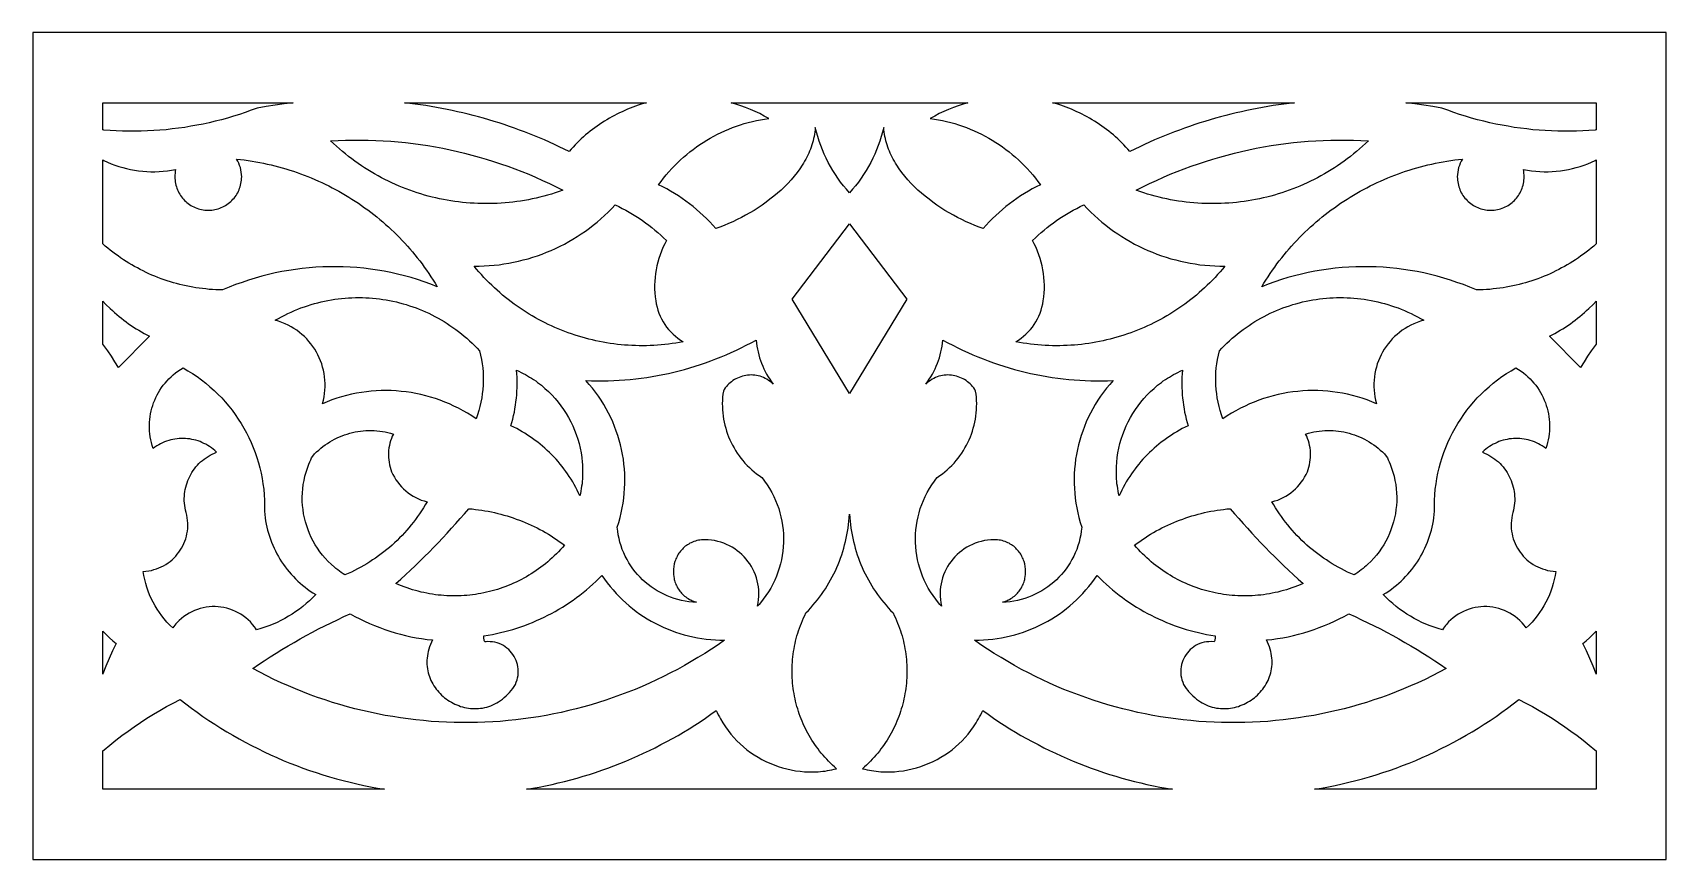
# Model space of a CAD drawing. Extents: x -116 to 116, y -59 to 59.
import ezdxf

# ---------------------------------------------------------------- set-up
doc = ezdxf.new("R2010")
doc.units = 0
doc.header["$MEASUREMENT"] = 0
doc.layers.add('BITMAP_LAYER', color=18, linetype='CONTINUOUS')

msp = doc.modelspace()

# ---------------------------------------------------------------- linework, layer by layer
at = {"layer": 'BITMAP_LAYER'}
for points in [[(116.5, -59), (116.5, 59), (-116.5, 59), (-116.5, -59)], [(-80.65, 48.84), (-81.93, 48.66), (-83.21, 48.46), (-84.48, 48.23), (-85.32, 47.92), (-86.17, 47.62), (-87.02, 47.33), (-87.87, 47.06), (-88.73, 46.81), (-89.59, 46.57), (-90.46, 46.35), (-91.32, 46.15), (-92.19, 45.96), (-93.07, 45.78), (-93.94, 45.63), (-94.82, 45.48), (-95.7, 45.36), (-96.59, 45.25), (-97.47, 45.15), (-98.35, 45.08), (-99.24, 45.01), (-100.13, 44.97), (-101.02, 44.94), (-101.91, 44.92), (-102.8, 44.92), (-103.69, 44.94), (-104.58, 44.98), (-105.47, 45.03), (-106.36, 45.09), (-106.5, 45.11), (-106.5, 49), (-79.37, 49)], [(-29.34, 48.89), (-29.73, 48.77), (-30.13, 48.64), (-30.52, 48.5), (-30.9, 48.36), (-31.29, 48.21), (-31.67, 48.06), (-32.05, 47.89), (-32.42, 47.72), (-32.8, 47.55), (-33.17, 47.37), (-33.53, 47.18), (-33.89, 46.98), (-34.25, 46.78), (-34.61, 46.57), (-34.96, 46.35), (-35.31, 46.13), (-35.65, 45.9), (-35.99, 45.66), (-36.33, 45.42), (-36.66, 45.18), (-36.98, 44.92), (-37.31, 44.66), (-37.63, 44.4), (-37.94, 44.12), (-38.25, 43.84), (-38.55, 43.56), (-38.85, 43.27), (-39.15, 42.97), (-39.43, 42.67), (-39.72, 42.36), (-40, 42.05), (-40.69, 42.39), (-41.39, 42.72), (-42.09, 43.05), (-42.79, 43.37), (-43.49, 43.68), (-44.2, 43.98), (-44.91, 44.27), (-45.63, 44.56), (-46.35, 44.83), (-47.07, 45.1), (-47.79, 45.37), (-48.51, 45.62), (-49.24, 45.87), (-49.97, 46.11), (-50.7, 46.34), (-51.44, 46.56), (-52.18, 46.77), (-52.92, 46.98), (-53.66, 47.17), (-54.4, 47.36), (-55.15, 47.55), (-55.9, 47.72), (-56.65, 47.88), (-57.4, 48.04), (-58.15, 48.19), (-58.91, 48.33), (-59.67, 48.46), (-60.43, 48.59), (-61.19, 48.7), (-61.95, 48.81), (-62.71, 48.91), (-63.47, 49), (-28.94, 49)], [(16.19, 48.8), (15.5, 48.57), (14.81, 48.32), (14.14, 48.05), (13.47, 47.75), (12.81, 47.44), (12.15, 47.1), (11.51, 46.74), (12.1, 46.66), (12.69, 46.56), (13.27, 46.44), (13.85, 46.31), (14.43, 46.17), (15, 46.01), (15.56, 45.83), (16.12, 45.65), (16.67, 45.44), (17.22, 45.23), (17.76, 45), (18.29, 44.76), (18.82, 44.5), (19.34, 44.23), (19.85, 43.95), (20.36, 43.65), (20.85, 43.34), (21.34, 43.02), (21.82, 42.69), (22.3, 42.34), (22.76, 41.98), (23.22, 41.61), (23.66, 41.23), (24.1, 40.84), (24.53, 40.43), (24.94, 40.01), (25.35, 39.59), (25.75, 39.15), (26.13, 38.7), (26.51, 38.24), (26.87, 37.76), (27.22, 37.28), (26.64, 36.99), (26.07, 36.69), (25.51, 36.37), (24.95, 36.04), (24.4, 35.69), (23.87, 35.33), (23.34, 34.96), (22.82, 34.57), (22.32, 34.17), (21.82, 33.76), (21.33, 33.33), (20.86, 32.9), (20.39, 32.45), (19.94, 31.99), (19.5, 31.51), (19.07, 31.03), (18.47, 31.25), (17.86, 31.49), (17.25, 31.74), (16.64, 32.02), (16.03, 32.31), (15.42, 32.61), (14.82, 32.94), (14.22, 33.28), (13.62, 33.63), (13.04, 34.01), (12.46, 34.39), (11.89, 34.79), (11.34, 35.21), (10.79, 35.64), (10.27, 36.08), (9.75, 36.54), (9.26, 37.01), (8.78, 37.49), (8.33, 37.99), (7.89, 38.5), (7.48, 39.02), (7.1, 39.55), (6.74, 40.09), (6.56, 40.37), (6.4, 40.65), (6.25, 40.93), (6.1, 41.21), (5.96, 41.5), (5.82, 41.79), (5.7, 42.08), (5.58, 42.37), (5.47, 42.67), (5.37, 42.97), (5.28, 43.27), (5.19, 43.57), (5.12, 43.88), (5.05, 44.19), (5, 44.5), (4.95, 44.81), (4.91, 45.13), (4.89, 45.44), (4.72, 44.8), (4.54, 44.16), (4.33, 43.53), (4.11, 42.9), (3.86, 42.28), (3.6, 41.67), (3.32, 41.07), (3.02, 40.48), (2.71, 39.9), (2.37, 39.33), (2.02, 38.77), (1.65, 38.22), (1.26, 37.68), (0.86, 37.15), (0.44, 36.64), (0, 36.13), (-0.44, 36.64), (-0.86, 37.15), (-1.26, 37.68), (-1.65, 38.22), (-2.02, 38.77), (-2.37, 39.33), (-2.71, 39.9), (-3.02, 40.48), (-3.32, 41.07), (-3.6, 41.67), (-3.86, 42.28), (-4.11, 42.9), (-4.33, 43.53), (-4.54, 44.16), (-4.72, 44.8), (-4.89, 45.44), (-4.91, 45.13), (-4.95, 44.81), (-5, 44.5), (-5.05, 44.19), (-5.12, 43.88), (-5.19, 43.57), (-5.28, 43.27), (-5.37, 42.97), (-5.47, 42.67), (-5.58, 42.37), (-5.7, 42.08), (-5.82, 41.79), (-5.96, 41.5), (-6.1, 41.21), (-6.25, 40.93), (-6.4, 40.65), (-6.56, 40.37), (-6.74, 40.09), (-7.1, 39.55), (-7.48, 39.02), (-7.89, 38.5), (-8.33, 37.99), (-8.78, 37.49), (-9.26, 37.01), (-9.75, 36.54), (-10.27, 36.08), (-10.79, 35.64), (-11.34, 35.21), (-11.89, 34.79), (-12.46, 34.39), (-13.04, 34.01), (-13.62, 33.63), (-14.22, 33.28), (-14.82, 32.94), (-15.42, 32.61), (-16.03, 32.31), (-16.64, 32.02), (-17.25, 31.74), (-17.86, 31.49), (-18.47, 31.25), (-19.07, 31.03), (-19.5, 31.51), (-19.94, 31.99), (-20.39, 32.45), (-20.86, 32.9), (-21.33, 33.33), (-21.82, 33.76), (-22.32, 34.17), (-22.82, 34.57), (-23.34, 34.96), (-23.87, 35.33), (-24.4, 35.69), (-24.95, 36.04), (-25.51, 36.37), (-26.07, 36.69), (-26.64, 36.99), (-27.22, 37.28), (-26.87, 37.76), (-26.51, 38.24), (-26.13, 38.7), (-25.75, 39.15), (-25.35, 39.59), (-24.94, 40.01), (-24.53, 40.43), (-24.1, 40.84), (-23.66, 41.23), (-23.22, 41.61), (-22.76, 41.98), (-22.3, 42.34), (-21.82, 42.69), (-21.34, 43.02), (-20.85, 43.34), (-20.36, 43.65), (-19.85, 43.95), (-19.34, 44.23), (-18.82, 44.5), (-18.29, 44.76), (-17.76, 45), (-17.22, 45.23), (-16.67, 45.44), (-16.12, 45.65), (-15.56, 45.83), (-15, 46.01), (-14.43, 46.17), (-13.85, 46.31), (-13.27, 46.44), (-12.69, 46.56), (-12.1, 46.66), (-11.51, 46.74), (-12.15, 47.1), (-12.81, 47.44), (-13.47, 47.75), (-14.14, 48.05), (-14.81, 48.32), (-15.5, 48.57), (-16.19, 48.8), (-16.89, 49), (0, 49), (0, 49), (0, 49), (16.89, 49)], [(62.71, 48.91), (61.95, 48.81), (61.19, 48.7), (60.43, 48.59), (59.67, 48.46), (58.91, 48.33), (58.15, 48.19), (57.4, 48.04), (56.65, 47.88), (55.9, 47.72), (55.15, 47.55), (54.4, 47.36), (53.66, 47.17), (52.92, 46.98), (52.18, 46.77), (51.44, 46.56), (50.7, 46.34), (49.97, 46.11), (49.24, 45.87), (48.51, 45.62), (47.79, 45.37), (47.07, 45.1), (46.35, 44.83), (45.63, 44.56), (44.91, 44.27), (44.2, 43.98), (43.49, 43.68), (42.79, 43.37), (42.09, 43.05), (41.39, 42.72), (40.69, 42.39), (40, 42.05), (39.72, 42.36), (39.43, 42.67), (39.15, 42.97), (38.85, 43.27), (38.55, 43.56), (38.25, 43.84), (37.94, 44.12), (37.63, 44.4), (37.31, 44.66), (36.98, 44.92), (36.66, 45.18), (36.33, 45.42), (35.99, 45.66), (35.65, 45.9), (35.31, 46.13), (34.96, 46.35), (34.61, 46.57), (34.25, 46.78), (33.89, 46.98), (33.53, 47.18), (33.17, 47.37), (32.8, 47.55), (32.42, 47.72), (32.05, 47.89), (31.67, 48.06), (31.29, 48.21), (30.9, 48.36), (30.52, 48.5), (30.13, 48.64), (29.73, 48.77), (29.34, 48.89), (28.94, 49), (63.47, 49)], [(106.5, 45.11), (106.36, 45.09), (105.47, 45.03), (104.58, 44.98), (103.69, 44.94), (102.8, 44.92), (101.91, 44.92), (101.02, 44.94), (100.13, 44.97), (99.24, 45.01), (98.35, 45.08), (97.47, 45.15), (96.59, 45.25), (95.7, 45.36), (94.82, 45.48), (93.94, 45.63), (93.07, 45.78), (92.19, 45.96), (91.32, 46.15), (90.46, 46.35), (89.59, 46.57), (88.73, 46.81), (87.87, 47.06), (87.02, 47.33), (86.17, 47.62), (85.32, 47.92), (84.48, 48.23), (83.21, 48.46), (81.93, 48.66), (80.65, 48.84), (79.37, 49), (106.5, 49)], [(-68.65, 43.66), (-67.58, 43.62), (-66.51, 43.57), (-65.44, 43.5), (-64.37, 43.41), (-63.31, 43.3), (-62.24, 43.17), (-61.18, 43.03), (-60.13, 42.87), (-59.07, 42.69), (-58.02, 42.5), (-56.97, 42.28), (-55.93, 42.05), (-54.89, 41.8), (-53.86, 41.53), (-52.83, 41.25), (-51.8, 40.95), (-50.78, 40.63), (-49.76, 40.29), (-48.75, 39.94), (-47.75, 39.57), (-46.75, 39.18), (-45.75, 38.78), (-44.77, 38.35), (-43.79, 37.92), (-42.81, 37.46), (-41.84, 36.99), (-40.88, 36.5), (-41.42, 36.31), (-41.96, 36.13), (-42.51, 35.96), (-43.05, 35.8), (-43.6, 35.65), (-44.15, 35.51), (-44.7, 35.38), (-45.25, 35.26), (-45.8, 35.15), (-46.35, 35.05), (-46.9, 34.96), (-47.45, 34.88), (-48.01, 34.81), (-48.56, 34.75), (-49.12, 34.7), (-49.67, 34.66), (-50.23, 34.62), (-50.78, 34.6), (-51.34, 34.59), (-51.89, 34.59), (-52.44, 34.59), (-53, 34.61), (-53.55, 34.64), (-54.1, 34.67), (-54.65, 34.72), (-55.2, 34.77), (-55.75, 34.83), (-56.29, 34.91), (-56.84, 34.99), (-57.38, 35.08), (-57.92, 35.18), (-58.46, 35.29), (-59, 35.41), (-59.54, 35.54), (-60.07, 35.68), (-60.6, 35.82), (-61.13, 35.98), (-61.66, 36.15), (-62.18, 36.32), (-62.7, 36.5), (-63.22, 36.7), (-63.73, 36.9), (-64.25, 37.11), (-64.75, 37.33), (-65.26, 37.56), (-65.76, 37.79), (-66.26, 38.04), (-66.75, 38.3), (-67.24, 38.56), (-67.73, 38.83), (-68.21, 39.11), (-68.68, 39.4), (-69.16, 39.7), (-69.62, 40.01), (-70.09, 40.33), (-70.55, 40.65), (-71, 40.99), (-71.45, 41.33), (-71.89, 41.68), (-72.33, 42.04), (-72.76, 42.41), (-73.19, 42.78), (-73.61, 43.17), (-74.03, 43.56), (-72.95, 43.62), (-71.87, 43.65), (-70.8, 43.67), (-69.72, 43.67)], [(70.8, 43.67), (71.87, 43.65), (72.95, 43.62), (74.03, 43.56), (73.61, 43.17), (73.19, 42.78), (72.76, 42.41), (72.33, 42.04), (71.89, 41.68), (71.45, 41.33), (71, 40.99), (70.55, 40.65), (70.09, 40.33), (69.62, 40.01), (69.16, 39.7), (68.68, 39.4), (68.21, 39.11), (67.73, 38.83), (67.24, 38.56), (66.75, 38.3), (66.26, 38.04), (65.76, 37.79), (65.26, 37.56), (64.75, 37.33), (64.25, 37.11), (63.73, 36.9), (63.22, 36.7), (62.7, 36.5), (62.18, 36.32), (61.66, 36.15), (61.13, 35.98), (60.6, 35.82), (60.07, 35.68), (59.54, 35.54), (59, 35.41), (58.46, 35.29), (57.92, 35.18), (57.38, 35.08), (56.84, 34.99), (56.29, 34.91), (55.75, 34.83), (55.2, 34.77), (54.65, 34.72), (54.1, 34.67), (53.55, 34.64), (53, 34.61), (52.44, 34.59), (51.89, 34.59), (51.34, 34.59), (50.78, 34.6), (50.23, 34.62), (49.67, 34.66), (49.12, 34.7), (48.56, 34.75), (48.01, 34.81), (47.45, 34.88), (46.9, 34.96), (46.35, 35.05), (45.8, 35.15), (45.25, 35.26), (44.7, 35.38), (44.15, 35.51), (43.6, 35.65), (43.05, 35.8), (42.51, 35.96), (41.96, 36.13), (41.42, 36.31), (40.88, 36.5), (41.84, 36.99), (42.81, 37.46), (43.79, 37.92), (44.77, 38.35), (45.75, 38.78), (46.75, 39.18), (47.75, 39.57), (48.75, 39.94), (49.76, 40.29), (50.78, 40.63), (51.8, 40.95), (52.83, 41.25), (53.86, 41.53), (54.89, 41.8), (55.93, 42.05), (56.97, 42.28), (58.02, 42.5), (59.07, 42.69), (60.13, 42.87), (61.18, 43.03), (62.24, 43.17), (63.31, 43.3), (64.37, 43.41), (65.44, 43.5), (66.51, 43.57), (67.58, 43.62), (68.65, 43.66), (69.72, 43.67)], [(-86.87, 40.9), (-86.32, 40.83), (-85.76, 40.75), (-85.21, 40.67), (-84.67, 40.57), (-84.12, 40.47), (-83.58, 40.36), (-83.04, 40.25), (-82.5, 40.12), (-81.96, 39.99), (-81.43, 39.85), (-80.9, 39.7), (-80.37, 39.55), (-79.84, 39.39), (-79.32, 39.22), (-78.8, 39.04), (-78.29, 38.85), (-77.77, 38.66), (-77.26, 38.46), (-76.76, 38.26), (-76.25, 38.04), (-75.75, 37.82), (-75.26, 37.6), (-74.76, 37.36), (-74.27, 37.12), (-73.79, 36.87), (-73.31, 36.61), (-72.83, 36.35), (-72.35, 36.08), (-71.88, 35.81), (-71.42, 35.52), (-70.96, 35.23), (-70.5, 34.94), (-70.04, 34.64), (-69.6, 34.33), (-69.15, 34.01), (-68.71, 33.69), (-68.27, 33.36), (-67.84, 33.03), (-67.42, 32.69), (-67, 32.34), (-66.58, 31.99), (-66.17, 31.63), (-65.76, 31.26), (-65.36, 30.89), (-64.96, 30.51), (-64.57, 30.13), (-64.19, 29.74), (-63.81, 29.34), (-63.43, 28.94), (-63.06, 28.54), (-62.7, 28.12), (-62.34, 27.7), (-61.99, 27.28), (-61.64, 26.85), (-61.3, 26.42), (-60.97, 25.98), (-60.64, 25.53), (-60.31, 25.08), (-60, 24.62), (-59.69, 24.16), (-59.38, 23.69), (-59.09, 23.22), (-58.8, 22.74), (-59.72, 23.1), (-60.66, 23.44), (-61.6, 23.75), (-62.54, 24.03), (-63.49, 24.3), (-64.45, 24.53), (-65.4, 24.75), (-66.37, 24.94), (-67.33, 25.1), (-68.3, 25.25), (-69.27, 25.36), (-70.25, 25.46), (-71.22, 25.53), (-72.2, 25.57), (-73.17, 25.59), (-74.15, 25.59), (-75.12, 25.56), (-76.1, 25.51), (-77.07, 25.44), (-78.04, 25.34), (-79.01, 25.21), (-79.98, 25.07), (-80.94, 24.9), (-81.91, 24.7), (-82.86, 24.48), (-83.81, 24.24), (-84.76, 23.97), (-85.7, 23.68), (-86.64, 23.36), (-87.57, 23.03), (-88.49, 22.66), (-89.41, 22.27), (-89.89, 22.28), (-90.37, 22.3), (-90.85, 22.33), (-91.32, 22.36), (-91.8, 22.41), (-92.27, 22.46), (-92.74, 22.52), (-93.21, 22.59), (-93.67, 22.67), (-94.14, 22.75), (-94.6, 22.85), (-95.06, 22.95), (-95.51, 23.06), (-95.97, 23.18), (-96.42, 23.3), (-96.86, 23.44), (-97.31, 23.58), (-97.75, 23.73), (-98.19, 23.88), (-98.63, 24.05), (-99.06, 24.22), (-99.49, 24.4), (-99.91, 24.59), (-100.33, 24.78), (-100.75, 24.98), (-101.16, 25.19), (-101.57, 25.41), (-101.98, 25.63), (-102.38, 25.86), (-102.78, 26.1), (-103.17, 26.34), (-103.56, 26.59), (-103.95, 26.85), (-104.33, 27.12), (-104.7, 27.39), (-105.07, 27.66), (-105.44, 27.95), (-105.8, 28.24), (-106.15, 28.54), (-106.5, 28.84), (-106.5, 40.83), (-106.36, 40.76), (-105.84, 40.52), (-105.31, 40.29), (-104.77, 40.09), (-104.22, 39.9), (-103.66, 39.74), (-103.1, 39.59), (-102.54, 39.47), (-101.97, 39.36), (-101.39, 39.28), (-100.81, 39.21), (-100.23, 39.17), (-99.65, 39.15), (-99.06, 39.14), (-98.47, 39.16), (-97.88, 39.21), (-97.29, 39.27), (-96.7, 39.36), (-96.11, 39.46), (-96.16, 39.21), (-96.19, 38.95), (-96.22, 38.68), (-96.22, 38.42), (-96.22, 38.17), (-96.2, 37.93), (-96.17, 37.69), (-96.13, 37.45), (-96.07, 37.22), (-96.01, 37), (-95.93, 36.78), (-95.85, 36.56), (-95.75, 36.35), (-95.65, 36.14), (-95.53, 35.94), (-95.41, 35.75), (-95.28, 35.56), (-95.14, 35.38), (-94.99, 35.21), (-94.83, 35.04), (-94.66, 34.89), (-94.49, 34.74), (-94.31, 34.59), (-94.12, 34.46), (-93.93, 34.34), (-93.73, 34.22), (-93.52, 34.12), (-93.31, 34.02), (-93.1, 33.94), (-92.87, 33.86), (-92.65, 33.8), (-92.42, 33.74), (-92.18, 33.7), (-91.94, 33.67), (-91.7, 33.65), (-91.46, 33.65), (-91.21, 33.65), (-90.97, 33.67), (-90.73, 33.7), (-90.5, 33.74), (-90.27, 33.8), (-90.04, 33.86), (-89.82, 33.94), (-89.6, 34.02), (-89.39, 34.12), (-89.18, 34.22), (-88.98, 34.34), (-88.79, 34.46), (-88.6, 34.59), (-88.42, 34.74), (-88.25, 34.89), (-88.09, 35.04), (-87.93, 35.21), (-87.78, 35.38), (-87.64, 35.56), (-87.5, 35.75), (-87.38, 35.94), (-87.26, 36.14), (-87.16, 36.35), (-87.06, 36.56), (-86.98, 36.78), (-86.9, 37), (-86.84, 37.22), (-86.79, 37.45), (-86.74, 37.69), (-86.71, 37.93), (-86.7, 38.17), (-86.69, 38.42), (-86.7, 38.75), (-86.74, 39.09), (-86.8, 39.42), (-86.88, 39.75), (-86.98, 40.06), (-87.11, 40.37), (-87.26, 40.67), (-87.43, 40.96)], [(87.26, 40.67), (87.11, 40.37), (86.98, 40.06), (86.88, 39.75), (86.8, 39.42), (86.74, 39.09), (86.7, 38.75), (86.69, 38.42), (86.7, 38.17), (86.71, 37.93), (86.74, 37.69), (86.79, 37.45), (86.84, 37.22), (86.9, 37), (86.98, 36.78), (87.06, 36.56), (87.16, 36.35), (87.26, 36.14), (87.38, 35.94), (87.5, 35.75), (87.64, 35.56), (87.78, 35.38), (87.93, 35.21), (88.09, 35.04), (88.25, 34.89), (88.42, 34.74), (88.6, 34.59), (88.79, 34.46), (88.98, 34.34), (89.18, 34.22), (89.39, 34.12), (89.6, 34.02), (89.82, 33.94), (90.04, 33.86), (90.27, 33.8), (90.5, 33.74), (90.73, 33.7), (90.97, 33.67), (91.21, 33.65), (91.46, 33.65), (91.7, 33.65), (91.94, 33.67), (92.18, 33.7), (92.42, 33.74), (92.65, 33.8), (92.87, 33.86), (93.1, 33.94), (93.31, 34.02), (93.52, 34.12), (93.73, 34.22), (93.93, 34.34), (94.12, 34.46), (94.31, 34.59), (94.49, 34.74), (94.66, 34.89), (94.83, 35.04), (94.99, 35.21), (95.14, 35.38), (95.28, 35.56), (95.41, 35.75), (95.53, 35.94), (95.65, 36.14), (95.75, 36.35), (95.85, 36.56), (95.93, 36.78), (96.01, 37), (96.07, 37.22), (96.13, 37.45), (96.17, 37.69), (96.2, 37.93), (96.22, 38.17), (96.22, 38.42), (96.22, 38.68), (96.19, 38.95), (96.16, 39.21), (96.11, 39.46), (96.7, 39.36), (97.29, 39.27), (97.88, 39.21), (98.47, 39.16), (99.06, 39.14), (99.65, 39.15), (100.23, 39.17), (100.81, 39.21), (101.39, 39.28), (101.97, 39.36), (102.54, 39.47), (103.1, 39.59), (103.66, 39.74), (104.22, 39.9), (104.77, 40.09), (105.31, 40.29), (105.84, 40.52), (106.36, 40.76), (106.5, 40.83), (106.5, 28.84), (106.15, 28.54), (105.8, 28.24), (105.44, 27.95), (105.07, 27.66), (104.7, 27.39), (104.33, 27.12), (103.95, 26.85), (103.56, 26.59), (103.17, 26.34), (102.78, 26.1), (102.38, 25.86), (101.98, 25.63), (101.57, 25.41), (101.16, 25.19), (100.75, 24.98), (100.33, 24.78), (99.91, 24.59), (99.49, 24.4), (99.06, 24.22), (98.63, 24.05), (98.19, 23.88), (97.75, 23.73), (97.31, 23.58), (96.86, 23.44), (96.42, 23.3), (95.97, 23.18), (95.51, 23.06), (95.06, 22.95), (94.6, 22.85), (94.14, 22.75), (93.67, 22.67), (93.21, 22.59), (92.74, 22.52), (92.27, 22.46), (91.8, 22.41), (91.32, 22.36), (90.85, 22.33), (90.37, 22.3), (89.89, 22.28), (89.41, 22.27), (88.49, 22.66), (87.57, 23.03), (86.64, 23.36), (85.7, 23.68), (84.76, 23.97), (83.81, 24.24), (82.86, 24.48), (81.91, 24.7), (80.94, 24.9), (79.98, 25.07), (79.01, 25.21), (78.04, 25.34), (77.07, 25.44), (76.1, 25.51), (75.12, 25.56), (74.15, 25.59), (73.17, 25.59), (72.2, 25.57), (71.22, 25.53), (70.25, 25.46), (69.27, 25.36), (68.3, 25.25), (67.33, 25.1), (66.37, 24.94), (65.4, 24.75), (64.45, 24.53), (63.49, 24.3), (62.54, 24.03), (61.6, 23.75), (60.66, 23.44), (59.72, 23.1), (58.8, 22.74), (59.09, 23.22), (59.38, 23.69), (59.69, 24.16), (60, 24.62), (60.31, 25.08), (60.64, 25.53), (60.97, 25.98), (61.3, 26.42), (61.64, 26.85), (61.99, 27.28), (62.34, 27.7), (62.7, 28.12), (63.06, 28.54), (63.43, 28.94), (63.81, 29.34), (64.19, 29.74), (64.57, 30.13), (64.96, 30.51), (65.36, 30.89), (65.76, 31.26), (66.17, 31.63), (66.58, 31.99), (67, 32.34), (67.42, 32.69), (67.84, 33.03), (68.27, 33.36), (68.71, 33.69), (69.15, 34.01), (69.6, 34.33), (70.04, 34.64), (70.5, 34.94), (70.96, 35.23), (71.42, 35.52), (71.88, 35.81), (72.35, 36.08), (72.83, 36.35), (73.31, 36.61), (73.79, 36.87), (74.27, 37.12), (74.76, 37.36), (75.26, 37.6), (75.75, 37.82), (76.25, 38.04), (76.76, 38.26), (77.26, 38.46), (77.77, 38.66), (78.29, 38.85), (78.8, 39.04), (79.32, 39.22), (79.84, 39.39), (80.37, 39.55), (80.9, 39.7), (81.43, 39.85), (81.96, 39.99), (82.5, 40.12), (83.04, 40.25), (83.58, 40.36), (84.12, 40.47), (84.67, 40.57), (85.21, 40.67), (85.76, 40.75), (86.32, 40.83), (86.87, 40.9), (87.43, 40.96)], [(-32.91, 34.17), (-32.41, 33.92), (-31.92, 33.65), (-31.43, 33.38), (-30.95, 33.09), (-30.48, 32.8), (-30.01, 32.5), (-29.54, 32.18), (-29.09, 31.86), (-28.64, 31.53), (-28.2, 31.18), (-27.77, 30.83), (-27.34, 30.47), (-26.92, 30.1), (-26.51, 29.72), (-26.1, 29.34), (-26.36, 28.84), (-26.6, 28.34), (-26.82, 27.82), (-27.02, 27.3), (-27.19, 26.78), (-27.35, 26.24), (-27.48, 25.71), (-27.58, 25.16), (-27.67, 24.62), (-27.73, 24.07), (-27.77, 23.51), (-27.79, 22.96), (-27.79, 22.4), (-27.76, 21.85), (-27.71, 21.29), (-27.63, 20.73), (-27.56, 20.28), (-27.45, 19.83), (-27.33, 19.39), (-27.18, 18.96), (-27, 18.54), (-26.81, 18.13), (-26.59, 17.74), (-26.34, 17.35), (-26.08, 16.98), (-25.8, 16.63), (-25.5, 16.29), (-25.17, 15.97), (-24.83, 15.67), (-24.48, 15.38), (-24.1, 15.12), (-23.71, 14.88), (-24.23, 14.78), (-24.75, 14.69), (-25.28, 14.61), (-25.8, 14.54), (-26.33, 14.48), (-26.85, 14.43), (-27.38, 14.39), (-27.9, 14.36), (-28.42, 14.33), (-28.95, 14.32), (-29.47, 14.31), (-29.99, 14.31), (-30.51, 14.33), (-31.03, 14.35), (-31.55, 14.37), (-32.07, 14.41), (-32.58, 14.46), (-33.1, 14.51), (-33.61, 14.57), (-34.13, 14.65), (-34.64, 14.73), (-35.14, 14.81), (-35.65, 14.91), (-36.16, 15.02), (-36.66, 15.13), (-37.16, 15.25), (-37.66, 15.38), (-38.15, 15.52), (-38.65, 15.67), (-39.14, 15.82), (-39.63, 15.99), (-40.11, 16.16), (-40.59, 16.34), (-41.07, 16.52), (-41.55, 16.72), (-42.02, 16.92), (-42.49, 17.13), (-42.96, 17.35), (-43.42, 17.58), (-43.88, 17.81), (-44.34, 18.05), (-44.79, 18.3), (-45.24, 18.56), (-45.68, 18.83), (-46.12, 19.1), (-46.55, 19.38), (-46.98, 19.67), (-47.41, 19.96), (-47.83, 20.26), (-48.25, 20.57), (-48.66, 20.89), (-49.07, 21.21), (-49.47, 21.55), (-49.87, 21.89), (-50.26, 22.23), (-50.65, 22.59), (-51.03, 22.95), (-51.41, 23.31), (-51.78, 23.69), (-52.14, 24.07), (-52.5, 24.46), (-52.85, 24.85), (-53.2, 25.26), (-53.54, 25.67), (-52.82, 25.67), (-52.11, 25.7), (-51.4, 25.74), (-50.69, 25.8), (-49.99, 25.88), (-49.29, 25.98), (-48.59, 26.09), (-47.9, 26.23), (-47.21, 26.38), (-46.53, 26.55), (-45.85, 26.73), (-45.18, 26.94), (-44.51, 27.16), (-43.85, 27.39), (-43.2, 27.65), (-42.55, 27.92), (-41.92, 28.21), (-41.28, 28.51), (-40.66, 28.83), (-40.04, 29.17), (-39.44, 29.52), (-38.84, 29.89), (-38.25, 30.27), (-37.67, 30.67), (-37.1, 31.09), (-36.54, 31.52), (-35.99, 31.97), (-35.45, 32.43), (-34.93, 32.9), (-34.41, 33.39), (-33.91, 33.9), (-33.41, 34.42)], [(33.91, 33.9), (34.41, 33.39), (34.93, 32.9), (35.45, 32.43), (35.99, 31.97), (36.54, 31.52), (37.1, 31.09), (37.67, 30.67), (38.25, 30.27), (38.84, 29.89), (39.44, 29.52), (40.04, 29.17), (40.66, 28.83), (41.28, 28.51), (41.92, 28.21), (42.55, 27.92), (43.2, 27.65), (43.85, 27.39), (44.51, 27.16), (45.18, 26.94), (45.85, 26.73), (46.53, 26.55), (47.21, 26.38), (47.9, 26.23), (48.59, 26.09), (49.29, 25.98), (49.99, 25.88), (50.69, 25.8), (51.4, 25.74), (52.11, 25.7), (52.82, 25.67), (53.54, 25.67), (53.2, 25.26), (52.85, 24.85), (52.5, 24.46), (52.14, 24.07), (51.78, 23.69), (51.41, 23.31), (51.03, 22.95), (50.65, 22.59), (50.26, 22.23), (49.87, 21.89), (49.47, 21.55), (49.07, 21.21), (48.66, 20.89), (48.25, 20.57), (47.83, 20.26), (47.41, 19.96), (46.98, 19.67), (46.55, 19.38), (46.12, 19.1), (45.68, 18.83), (45.24, 18.56), (44.79, 18.3), (44.34, 18.05), (43.88, 17.81), (43.42, 17.58), (42.96, 17.35), (42.49, 17.13), (42.02, 16.92), (41.55, 16.72), (41.07, 16.52), (40.59, 16.34), (40.11, 16.16), (39.63, 15.99), (39.14, 15.82), (38.65, 15.67), (38.15, 15.52), (37.66, 15.38), (37.16, 15.25), (36.66, 15.13), (36.16, 15.02), (35.65, 14.91), (35.14, 14.81), (34.64, 14.73), (34.13, 14.65), (33.61, 14.57), (33.1, 14.51), (32.58, 14.46), (32.07, 14.41), (31.55, 14.37), (31.03, 14.35), (30.51, 14.33), (29.99, 14.31), (29.47, 14.31), (28.95, 14.32), (28.42, 14.33), (27.9, 14.36), (27.38, 14.39), (26.85, 14.43), (26.33, 14.48), (25.8, 14.54), (25.28, 14.61), (24.75, 14.69), (24.23, 14.78), (23.71, 14.88), (24.1, 15.12), (24.48, 15.38), (24.83, 15.67), (25.17, 15.97), (25.5, 16.29), (25.8, 16.63), (26.08, 16.98), (26.34, 17.35), (26.59, 17.74), (26.81, 18.13), (27, 18.54), (27.18, 18.96), (27.33, 19.39), (27.45, 19.83), (27.56, 20.28), (27.63, 20.73), (27.71, 21.29), (27.76, 21.85), (27.79, 22.4), (27.79, 22.96), (27.77, 23.51), (27.73, 24.07), (27.67, 24.62), (27.58, 25.16), (27.48, 25.71), (27.35, 26.24), (27.19, 26.78), (27.02, 27.3), (26.82, 27.82), (26.6, 28.34), (26.36, 28.84), (26.1, 29.34), (26.51, 29.72), (26.92, 30.1), (27.34, 30.47), (27.77, 30.83), (28.2, 31.18), (28.64, 31.53), (29.09, 31.86), (29.54, 32.18), (30.01, 32.5), (30.48, 32.8), (30.95, 33.09), (31.43, 33.38), (31.92, 33.65), (32.41, 33.92), (32.91, 34.17), (33.41, 34.42)], [(8.18, 20.96), (0, 7.51), (-8.18, 20.96), (0, 31.69)], [(-69.48, 21.18), (-68.99, 21.16), (-68.5, 21.14), (-68.02, 21.1), (-67.53, 21.05), (-67.04, 21), (-66.56, 20.93), (-66.07, 20.85), (-65.59, 20.76), (-65.11, 20.67), (-64.63, 20.56), (-64.16, 20.44), (-63.68, 20.31), (-63.21, 20.18), (-62.75, 20.03), (-62.28, 19.87), (-61.82, 19.7), (-61.36, 19.53), (-60.9, 19.34), (-60.45, 19.14), (-60, 18.94), (-59.56, 18.72), (-59.12, 18.49), (-58.68, 18.26), (-58.25, 18.01), (-57.82, 17.76), (-57.4, 17.49), (-56.98, 17.22), (-56.57, 16.93), (-56.16, 16.64), (-55.76, 16.34), (-55.36, 16.03), (-54.97, 15.7), (-54.58, 15.37), (-54.2, 15.03), (-53.83, 14.68), (-53.46, 14.32), (-53.1, 13.95), (-52.75, 13.57), (-52.61, 12.97), (-52.49, 12.36), (-52.39, 11.75), (-52.31, 11.14), (-52.26, 10.53), (-52.24, 9.91), (-52.24, 9.3), (-52.26, 8.69), (-52.3, 8.07), (-52.37, 7.46), (-52.46, 6.86), (-52.57, 6.25), (-52.71, 5.65), (-52.87, 5.05), (-53.06, 4.46), (-53.27, 3.88), (-53.88, 4.29), (-54.49, 4.67), (-55.12, 5.04), (-55.76, 5.38), (-56.41, 5.7), (-57.06, 6), (-57.72, 6.28), (-58.39, 6.54), (-59.07, 6.77), (-59.75, 6.98), (-60.44, 7.18), (-61.13, 7.34), (-61.83, 7.49), (-62.53, 7.62), (-63.23, 7.72), (-63.94, 7.8), (-64.65, 7.86), (-65.36, 7.9), (-66.07, 7.91), (-66.78, 7.9), (-67.49, 7.87), (-68.2, 7.82), (-68.91, 7.74), (-69.62, 7.64), (-70.33, 7.52), (-71.03, 7.38), (-71.73, 7.21), (-72.43, 7.02), (-73.12, 6.81), (-73.81, 6.58), (-74.49, 6.32), (-75.17, 6.04), (-75.04, 6.52), (-74.94, 7.01), (-74.87, 7.49), (-74.82, 7.97), (-74.79, 8.45), (-74.79, 8.93), (-74.82, 9.41), (-74.86, 9.88), (-74.93, 10.34), (-75.03, 10.81), (-75.14, 11.26), (-75.28, 11.71), (-75.44, 12.15), (-75.62, 12.58), (-75.82, 13), (-76.04, 13.41), (-76.28, 13.81), (-76.53, 14.19), (-76.81, 14.57), (-77.11, 14.93), (-77.42, 15.28), (-77.75, 15.61), (-78.1, 15.92), (-78.46, 16.22), (-78.84, 16.51), (-79.23, 16.77), (-79.65, 17.02), (-80.07, 17.24), (-80.51, 17.45), (-80.96, 17.64), (-81.43, 17.8), (-81.91, 17.94), (-81.46, 18.2), (-81.01, 18.44), (-80.55, 18.68), (-80.09, 18.91), (-79.63, 19.12), (-79.17, 19.33), (-78.7, 19.52), (-78.23, 19.7), (-77.75, 19.87), (-77.28, 20.03), (-76.8, 20.18), (-76.32, 20.32), (-75.84, 20.45), (-75.36, 20.57), (-74.87, 20.68), (-74.38, 20.78), (-73.9, 20.87), (-73.41, 20.94), (-72.92, 21.01), (-72.43, 21.06), (-71.94, 21.11), (-71.45, 21.14), (-70.96, 21.17), (-70.47, 21.18), (-69.97, 21.19)], [(70.47, 21.18), (70.96, 21.17), (71.45, 21.14), (71.94, 21.11), (72.43, 21.06), (72.92, 21.01), (73.41, 20.94), (73.9, 20.87), (74.38, 20.78), (74.87, 20.68), (75.36, 20.57), (75.84, 20.45), (76.32, 20.32), (76.8, 20.18), (77.28, 20.03), (77.75, 19.87), (78.23, 19.7), (78.7, 19.52), (79.17, 19.33), (79.63, 19.12), (80.09, 18.91), (80.55, 18.68), (81.01, 18.44), (81.46, 18.2), (81.91, 17.94), (81.43, 17.8), (80.96, 17.64), (80.51, 17.45), (80.07, 17.24), (79.65, 17.02), (79.23, 16.77), (78.84, 16.51), (78.46, 16.22), (78.1, 15.92), (77.75, 15.61), (77.42, 15.28), (77.11, 14.93), (76.81, 14.57), (76.53, 14.19), (76.28, 13.81), (76.04, 13.41), (75.82, 13), (75.62, 12.58), (75.44, 12.15), (75.28, 11.71), (75.14, 11.26), (75.03, 10.81), (74.93, 10.34), (74.86, 9.88), (74.82, 9.41), (74.79, 8.93), (74.79, 8.45), (74.82, 7.97), (74.87, 7.49), (74.94, 7.01), (75.04, 6.52), (75.17, 6.04), (74.49, 6.32), (73.81, 6.58), (73.12, 6.81), (72.43, 7.02), (71.73, 7.21), (71.03, 7.38), (70.33, 7.52), (69.62, 7.64), (68.91, 7.74), (68.2, 7.82), (67.49, 7.87), (66.78, 7.9), (66.07, 7.91), (65.36, 7.9), (64.65, 7.86), (63.94, 7.8), (63.23, 7.72), (62.53, 7.62), (61.83, 7.49), (61.13, 7.34), (60.44, 7.18), (59.75, 6.98), (59.07, 6.77), (58.39, 6.54), (57.72, 6.28), (57.06, 6), (56.41, 5.7), (55.76, 5.38), (55.12, 5.04), (54.49, 4.67), (53.88, 4.29), (53.27, 3.88), (53.06, 4.46), (52.87, 5.05), (52.71, 5.65), (52.57, 6.25), (52.46, 6.86), (52.37, 7.46), (52.3, 8.07), (52.26, 8.69), (52.24, 9.3), (52.24, 9.91), (52.26, 10.53), (52.31, 11.14), (52.39, 11.75), (52.49, 12.36), (52.61, 12.97), (52.75, 13.57), (53.1, 13.95), (53.46, 14.32), (53.83, 14.68), (54.2, 15.03), (54.58, 15.37), (54.97, 15.7), (55.36, 16.03), (55.76, 16.34), (56.16, 16.64), (56.57, 16.93), (56.98, 17.22), (57.4, 17.49), (57.82, 17.76), (58.25, 18.01), (58.68, 18.26), (59.12, 18.49), (59.56, 18.72), (60, 18.94), (60.45, 19.14), (60.9, 19.34), (61.36, 19.53), (61.82, 19.7), (62.28, 19.87), (62.75, 20.03), (63.21, 20.18), (63.68, 20.31), (64.16, 20.44), (64.63, 20.56), (65.11, 20.67), (65.59, 20.76), (66.07, 20.85), (66.56, 20.93), (67.04, 21), (67.53, 21.05), (68.02, 21.1), (68.5, 21.14), (68.99, 21.16), (69.48, 21.18), (69.97, 21.19)], [(-106.05, 20.22), (-105.44, 19.62), (-105.13, 19.33), (-104.82, 19.05), (-104.49, 18.77), (-104.17, 18.5), (-103.83, 18.23), (-103.5, 17.97), (-103.15, 17.71), (-102.81, 17.46), (-102.45, 17.21), (-102.1, 16.97), (-101.73, 16.74), (-101.37, 16.51), (-100.99, 16.29), (-100.62, 16.07), (-100.23, 15.86), (-99.85, 15.66), (-104.28, 11.22), (-104.76, 12.02), (-105.26, 12.81), (-105.79, 13.58), (-106.33, 14.33), (-106.5, 14.55), (-106.5, 20.69)], [(106.5, 14.55), (106.33, 14.33), (105.79, 13.58), (105.26, 12.81), (104.76, 12.02), (104.28, 11.22), (99.85, 15.66), (100.23, 15.86), (100.62, 16.07), (100.99, 16.29), (101.37, 16.51), (101.73, 16.74), (102.1, 16.97), (102.45, 17.21), (102.81, 17.46), (103.15, 17.71), (103.5, 17.97), (103.83, 18.23), (104.17, 18.5), (104.49, 18.77), (104.82, 19.05), (105.13, 19.33), (105.44, 19.62), (106.05, 20.22), (106.5, 20.69)], [(-13.27, 14.69), (-13.21, 14.26), (-13.14, 13.84), (-13.05, 13.42), (-12.94, 13.01), (-12.82, 12.6), (-12.69, 12.2), (-12.54, 11.8), (-12.38, 11.4), (-12.21, 11.01), (-12.02, 10.63), (-11.82, 10.25), (-11.6, 9.88), (-11.38, 9.52), (-11.14, 9.17), (-10.88, 8.82), (-11.1, 9.02), (-11.32, 9.2), (-11.55, 9.37), (-11.78, 9.52), (-12.02, 9.65), (-12.26, 9.77), (-12.51, 9.87), (-12.76, 9.95), (-13.01, 10.02), (-13.26, 10.07), (-13.52, 10.11), (-13.77, 10.13), (-14.03, 10.14), (-14.28, 10.13), (-14.53, 10.11), (-14.78, 10.08), (-15.03, 10.03), (-15.27, 9.97), (-15.51, 9.89), (-15.75, 9.8), (-15.98, 9.7), (-16.2, 9.59), (-16.42, 9.47), (-16.63, 9.33), (-16.84, 9.18), (-17.03, 9.02), (-17.22, 8.85), (-17.39, 8.67), (-17.56, 8.48), (-17.72, 8.28), (-17.86, 8.07), (-17.99, 7.85), (-18.05, 7.4), (-18.1, 6.95), (-18.13, 6.5), (-18.14, 6.06), (-18.13, 5.61), (-18.11, 5.16), (-18.08, 4.72), (-18.03, 4.28), (-17.96, 3.84), (-17.88, 3.41), (-17.78, 2.98), (-17.66, 2.55), (-17.54, 2.13), (-17.39, 1.71), (-17.24, 1.3), (-17.07, 0.9), (-16.88, 0.5), (-16.68, 0.1), (-16.47, -0.28), (-16.24, -0.66), (-16, -1.03), (-15.75, -1.39), (-15.48, -1.75), (-15.2, -2.09), (-14.91, -2.43), (-14.6, -2.76), (-14.28, -3.07), (-13.95, -3.38), (-13.61, -3.67), (-13.25, -3.96), (-12.89, -4.23), (-12.51, -4.49), (-12.31, -4.74), (-12.11, -5), (-11.75, -5.53), (-11.41, -6.07), (-11.09, -6.63), (-10.8, -7.19), (-10.54, -7.76), (-10.31, -8.34), (-10.1, -8.93), (-9.93, -9.53), (-9.77, -10.13), (-9.65, -10.73), (-9.55, -11.34), (-9.47, -11.95), (-9.43, -12.56), (-9.41, -13.18), (-9.42, -13.79), (-9.45, -14.4), (-9.51, -15.01), (-9.6, -15.62), (-9.71, -16.23), (-9.85, -16.83), (-10.01, -17.42), (-10.21, -18.01), (-10.42, -18.59), (-10.67, -19.17), (-10.94, -19.73), (-11.24, -20.28), (-11.56, -20.83), (-11.91, -21.36), (-12.29, -21.88), (-12.69, -22.38), (-12.9, -22.63), (-13.12, -22.87), (-13.03, -22.4), (-12.96, -21.93), (-12.93, -21.47), (-12.92, -21.01), (-12.94, -20.55), (-12.99, -20.1), (-13.06, -19.66), (-13.16, -19.23), (-13.28, -18.8), (-13.43, -18.38), (-13.59, -17.98), (-13.79, -17.58), (-14, -17.2), (-14.23, -16.83), (-14.48, -16.48), (-14.75, -16.14), (-15.04, -15.81), (-15.35, -15.5), (-15.68, -15.21), (-16.02, -14.94), (-16.37, -14.68), (-16.74, -14.45), (-17.13, -14.24), (-17.53, -14.04), (-17.94, -13.88), (-18.36, -13.73), (-18.8, -13.61), (-19.24, -13.51), (-19.7, -13.44), (-20.16, -13.39), (-20.63, -13.38), (-21.11, -13.39), (-21.34, -13.42), (-21.56, -13.46), (-21.78, -13.51), (-21.98, -13.57), (-22.19, -13.64), (-22.38, -13.72), (-22.57, -13.8), (-22.75, -13.89), (-22.93, -13.99), (-23.1, -14.09), (-23.26, -14.2), (-23.42, -14.32), (-23.57, -14.44), (-23.71, -14.57), (-23.84, -14.71), (-23.97, -14.85), (-24.09, -14.99), (-24.21, -15.14), (-24.32, -15.29), (-24.42, -15.45), (-24.52, -15.61), (-24.6, -15.78), (-24.68, -15.94), (-24.76, -16.12), (-24.83, -16.29), (-24.89, -16.47), (-24.99, -16.83), (-25.06, -17.19), (-25.1, -17.56), (-25.12, -17.93), (-25.1, -18.31), (-25.06, -18.68), (-25.03, -18.86), (-24.99, -19.04), (-24.94, -19.22), (-24.89, -19.4), (-24.83, -19.58), (-24.76, -19.75), (-24.68, -19.92), (-24.6, -20.09), (-24.51, -20.26), (-24.41, -20.42), (-24.3, -20.58), (-24.19, -20.73), (-24.07, -20.88), (-23.94, -21.02), (-23.81, -21.16), (-23.66, -21.3), (-23.51, -21.43), (-23.35, -21.55), (-23.19, -21.67), (-23.01, -21.78), (-22.83, -21.89), (-22.64, -21.98), (-22.45, -22.08), (-22.24, -22.16), (-22.03, -22.24), (-21.81, -22.3), (-22.36, -22.27), (-22.91, -22.22), (-23.45, -22.14), (-23.98, -22.03), (-24.5, -21.91), (-25.02, -21.75), (-25.52, -21.58), (-26.01, -21.38), (-26.49, -21.17), (-26.96, -20.93), (-27.42, -20.67), (-27.87, -20.4), (-28.3, -20.1), (-28.71, -19.78), (-29.12, -19.45), (-29.5, -19.1), (-29.87, -18.73), (-30.23, -18.35), (-30.57, -17.95), (-30.89, -17.54), (-31.19, -17.11), (-31.47, -16.67), (-31.73, -16.21), (-31.98, -15.74), (-32.2, -15.26), (-32.4, -14.77), (-32.58, -14.26), (-32.74, -13.75), (-32.87, -13.22), (-32.98, -12.69), (-33.06, -12.15), (-33.13, -11.6), (-32.91, -10.91), (-32.72, -10.22), (-32.55, -9.53), (-32.4, -8.84), (-32.28, -8.15), (-32.19, -7.45), (-32.12, -6.75), (-32.07, -6.05), (-32.04, -5.36), (-32.04, -4.66), (-32.06, -3.96), (-32.1, -3.27), (-32.17, -2.58), (-32.25, -1.89), (-32.37, -1.2), (-32.5, -0.52), (-32.66, 0.15), (-32.83, 0.82), (-33.03, 1.49), (-33.26, 2.14), (-33.5, 2.8), (-33.77, 3.44), (-34.05, 4.07), (-34.36, 4.7), (-34.69, 5.32), (-35.04, 5.92), (-35.42, 6.52), (-35.81, 7.11), (-36.23, 7.68), (-36.66, 8.24), (-37.12, 8.79), (-37.59, 9.33), (-36.8, 9.3), (-36.01, 9.29), (-35.21, 9.29), (-34.42, 9.31), (-33.63, 9.34), (-32.84, 9.38), (-32.06, 9.44), (-31.27, 9.51), (-30.49, 9.59), (-29.7, 9.69), (-28.92, 9.8), (-28.15, 9.92), (-27.37, 10.06), (-26.6, 10.21), (-25.83, 10.37), (-25.06, 10.55), (-24.29, 10.74), (-23.53, 10.94), (-22.78, 11.16), (-22.02, 11.38), (-21.27, 11.63), (-20.53, 11.88), (-19.78, 12.15), (-19.05, 12.43), (-18.31, 12.72), (-17.59, 13.02), (-16.86, 13.34), (-16.14, 13.67), (-15.43, 14.01), (-14.72, 14.37), (-14.02, 14.73), (-13.32, 15.11)], [(14.02, 14.73), (14.72, 14.37), (15.43, 14.01), (16.14, 13.67), (16.86, 13.34), (17.59, 13.02), (18.31, 12.72), (19.05, 12.43), (19.78, 12.15), (20.53, 11.88), (21.27, 11.63), (22.02, 11.38), (22.78, 11.16), (23.53, 10.94), (24.29, 10.74), (25.06, 10.55), (25.83, 10.37), (26.6, 10.21), (27.37, 10.06), (28.15, 9.92), (28.92, 9.8), (29.7, 9.69), (30.49, 9.59), (31.27, 9.51), (32.06, 9.44), (32.84, 9.38), (33.63, 9.34), (34.42, 9.31), (35.21, 9.29), (36.01, 9.29), (36.8, 9.3), (37.59, 9.33), (37.12, 8.79), (36.66, 8.24), (36.23, 7.68), (35.81, 7.11), (35.42, 6.52), (35.04, 5.92), (34.69, 5.32), (34.36, 4.7), (34.05, 4.07), (33.77, 3.44), (33.5, 2.8), (33.26, 2.14), (33.03, 1.49), (32.83, 0.82), (32.66, 0.15), (32.5, -0.52), (32.37, -1.2), (32.25, -1.89), (32.17, -2.58), (32.1, -3.27), (32.06, -3.96), (32.04, -4.66), (32.04, -5.36), (32.07, -6.05), (32.12, -6.75), (32.19, -7.45), (32.28, -8.15), (32.4, -8.84), (32.55, -9.53), (32.72, -10.22), (32.91, -10.91), (33.13, -11.6), (33.06, -12.15), (32.98, -12.69), (32.87, -13.22), (32.74, -13.75), (32.58, -14.26), (32.4, -14.77), (32.2, -15.26), (31.98, -15.74), (31.73, -16.21), (31.47, -16.67), (31.19, -17.11), (30.89, -17.54), (30.57, -17.95), (30.23, -18.35), (29.87, -18.73), (29.5, -19.1), (29.12, -19.45), (28.71, -19.78), (28.3, -20.1), (27.87, -20.4), (27.42, -20.67), (26.96, -20.93), (26.49, -21.17), (26.01, -21.38), (25.52, -21.58), (25.02, -21.75), (24.5, -21.91), (23.98, -22.03), (23.45, -22.14), (22.91, -22.22), (22.36, -22.27), (21.81, -22.3), (22.03, -22.24), (22.24, -22.16), (22.45, -22.08), (22.64, -21.98), (22.83, -21.89), (23.01, -21.78), (23.19, -21.67), (23.35, -21.55), (23.51, -21.43), (23.66, -21.3), (23.81, -21.16), (23.94, -21.02), (24.07, -20.88), (24.19, -20.73), (24.3, -20.58), (24.41, -20.42), (24.51, -20.26), (24.6, -20.09), (24.68, -19.92), (24.76, -19.75), (24.83, -19.58), (24.89, -19.4), (24.94, -19.22), (24.99, -19.04), (25.03, -18.86), (25.06, -18.68), (25.1, -18.31), (25.12, -17.93), (25.1, -17.56), (25.06, -17.19), (24.99, -16.83), (24.89, -16.47), (24.83, -16.29), (24.76, -16.12), (24.68, -15.94), (24.6, -15.78), (24.52, -15.61), (24.42, -15.45), (24.32, -15.29), (24.21, -15.14), (24.09, -14.99), (23.97, -14.85), (23.84, -14.71), (23.71, -14.57), (23.57, -14.44), (23.42, -14.32), (23.26, -14.2), (23.1, -14.09), (22.93, -13.99), (22.75, -13.89), (22.57, -13.8), (22.38, -13.72), (22.19, -13.64), (21.98, -13.57), (21.78, -13.51), (21.56, -13.46), (21.34, -13.42), (21.11, -13.39), (20.63, -13.38), (20.16, -13.39), (19.7, -13.44), (19.24, -13.51), (18.8, -13.61), (18.36, -13.73), (17.94, -13.88), (17.53, -14.04), (17.13, -14.24), (16.74, -14.45), (16.37, -14.68), (16.02, -14.94), (15.68, -15.21), (15.35, -15.5), (15.04, -15.81), (14.75, -16.14), (14.48, -16.48), (14.23, -16.83), (14, -17.2), (13.79, -17.58), (13.59, -17.98), (13.43, -18.38), (13.28, -18.8), (13.16, -19.23), (13.06, -19.66), (12.99, -20.1), (12.94, -20.55), (12.92, -21.01), (12.93, -21.47), (12.96, -21.93), (13.03, -22.4), (13.12, -22.87), (12.9, -22.63), (12.69, -22.38), (12.29, -21.88), (11.91, -21.36), (11.56, -20.83), (11.24, -20.28), (10.94, -19.73), (10.67, -19.17), (10.42, -18.59), (10.21, -18.01), (10.01, -17.42), (9.85, -16.83), (9.71, -16.23), (9.6, -15.62), (9.51, -15.01), (9.45, -14.4), (9.42, -13.79), (9.41, -13.18), (9.43, -12.56), (9.47, -11.95), (9.55, -11.34), (9.65, -10.73), (9.77, -10.13), (9.93, -9.53), (10.1, -8.93), (10.31, -8.34), (10.54, -7.76), (10.8, -7.19), (11.09, -6.63), (11.41, -6.07), (11.75, -5.53), (12.11, -5), (12.31, -4.74), (12.51, -4.49), (12.89, -4.23), (13.25, -3.96), (13.61, -3.67), (13.95, -3.38), (14.28, -3.07), (14.6, -2.76), (14.91, -2.43), (15.2, -2.09), (15.48, -1.75), (15.75, -1.39), (16, -1.03), (16.24, -0.66), (16.47, -0.28), (16.68, 0.1), (16.88, 0.5), (17.07, 0.9), (17.24, 1.3), (17.39, 1.71), (17.54, 2.13), (17.66, 2.55), (17.78, 2.98), (17.88, 3.41), (17.96, 3.84), (18.03, 4.28), (18.08, 4.72), (18.11, 5.16), (18.13, 5.61), (18.14, 6.06), (18.13, 6.5), (18.1, 6.95), (18.05, 7.4), (17.99, 7.85), (17.86, 8.07), (17.72, 8.28), (17.56, 8.48), (17.39, 8.67), (17.22, 8.85), (17.03, 9.02), (16.84, 9.18), (16.63, 9.33), (16.42, 9.47), (16.2, 9.59), (15.98, 9.7), (15.75, 9.8), (15.51, 9.89), (15.27, 9.97), (15.03, 10.03), (14.78, 10.08), (14.53, 10.11), (14.28, 10.13), (14.03, 10.14), (13.77, 10.13), (13.52, 10.11), (13.26, 10.07), (13.01, 10.02), (12.76, 9.95), (12.51, 9.87), (12.26, 9.77), (12.02, 9.65), (11.78, 9.52), (11.55, 9.37), (11.32, 9.2), (11.1, 9.02), (10.88, 8.82), (11.14, 9.17), (11.38, 9.52), (11.6, 9.88), (11.82, 10.25), (12.02, 10.63), (12.21, 11.01), (12.38, 11.4), (12.54, 11.8), (12.69, 12.2), (12.82, 12.6), (12.94, 13.01), (13.05, 13.42), (13.14, 13.84), (13.21, 14.26), (13.27, 14.69), (13.32, 15.11)], [(-94.37, 10.75), (-93.7, 10.34), (-93.05, 9.9), (-92.42, 9.44), (-91.81, 8.96), (-91.21, 8.46), (-90.63, 7.94), (-90.08, 7.41), (-89.54, 6.86), (-89.03, 6.29), (-88.53, 5.7), (-88.05, 5.1), (-87.6, 4.48), (-87.17, 3.85), (-86.76, 3.2), (-86.37, 2.55), (-86, 1.87), (-85.66, 1.19), (-85.34, 0.5), (-85.04, -0.21), (-84.77, -0.93), (-84.52, -1.65), (-84.3, -2.39), (-84.1, -3.13), (-83.92, -3.88), (-83.77, -4.64), (-83.65, -5.41), (-83.55, -6.18), (-83.48, -6.96), (-83.44, -7.74), (-83.42, -8.53), (-83.44, -9.32), (-83.39, -9.78), (-83.34, -10.24), (-83.27, -10.69), (-83.19, -11.14), (-83.09, -11.58), (-82.99, -12.03), (-82.87, -12.46), (-82.73, -12.89), (-82.59, -13.32), (-82.43, -13.74), (-82.26, -14.16), (-82.07, -14.57), (-81.88, -14.98), (-81.67, -15.37), (-81.46, -15.77), (-81.23, -16.15), (-80.99, -16.53), (-80.74, -16.9), (-80.47, -17.27), (-80.2, -17.62), (-79.92, -17.97), (-79.62, -18.31), (-79.32, -18.65), (-79, -18.97), (-78.68, -19.28), (-78.34, -19.59), (-78, -19.88), (-77.64, -20.17), (-77.28, -20.45), (-76.91, -20.71), (-76.53, -20.97), (-76.13, -21.21), (-76.57, -21.66), (-77.02, -22.09), (-77.49, -22.5), (-77.97, -22.9), (-78.46, -23.28), (-78.96, -23.64), (-79.48, -23.98), (-80.01, -24.31), (-80.55, -24.62), (-81.09, -24.9), (-81.65, -25.17), (-82.22, -25.42), (-82.8, -25.65), (-83.39, -25.86), (-83.98, -26.05), (-84.58, -26.22), (-84.72, -26.02), (-84.85, -25.83), (-85.14, -25.46), (-85.45, -25.12), (-85.77, -24.81), (-86.11, -24.52), (-86.46, -24.25), (-86.83, -24.01), (-87.21, -23.79), (-87.59, -23.6), (-87.99, -23.43), (-88.39, -23.28), (-88.8, -23.16), (-89.22, -23.07), (-89.64, -23), (-90.06, -22.95), (-90.49, -22.93), (-90.91, -22.93), (-91.34, -22.96), (-91.76, -23.01), (-92.18, -23.09), (-92.6, -23.19), (-93.01, -23.32), (-93.41, -23.47), (-93.8, -23.65), (-94.19, -23.85), (-94.56, -24.08), (-94.93, -24.33), (-95.28, -24.6), (-95.62, -24.9), (-95.94, -25.23), (-96.09, -25.4), (-96.24, -25.58), (-96.39, -25.77), (-96.53, -25.96), (-96.95, -25.55), (-97.35, -25.13), (-97.73, -24.69), (-98.09, -24.24), (-98.43, -23.77), (-98.75, -23.29), (-99.05, -22.8), (-99.33, -22.29), (-99.59, -21.78), (-99.82, -21.25), (-100.03, -20.71), (-100.22, -20.16), (-100.38, -19.61), (-100.52, -19.05), (-100.64, -18.48), (-100.73, -17.9), (-100.34, -17.87), (-99.95, -17.82), (-99.57, -17.75), (-99.2, -17.65), (-98.84, -17.54), (-98.49, -17.41), (-98.15, -17.26), (-97.82, -17.09), (-97.5, -16.9), (-97.19, -16.7), (-96.9, -16.48), (-96.62, -16.25), (-96.36, -16), (-96.1, -15.73), (-95.87, -15.46), (-95.65, -15.17), (-95.44, -14.87), (-95.25, -14.56), (-95.08, -14.24), (-94.93, -13.92), (-94.79, -13.58), (-94.67, -13.23), (-94.57, -12.88), (-94.49, -12.52), (-94.43, -12.15), (-94.39, -11.78), (-94.37, -11.41), (-94.38, -11.03), (-94.4, -10.65), (-94.45, -10.27), (-94.52, -9.88), (-94.62, -9.49), (-94.7, -9.16), (-94.77, -8.83), (-94.82, -8.49), (-94.85, -8.16), (-94.87, -7.82), (-94.87, -7.49), (-94.86, -7.16), (-94.84, -6.83), (-94.79, -6.51), (-94.74, -6.19), (-94.67, -5.87), (-94.58, -5.55), (-94.48, -5.24), (-94.37, -4.94), (-94.24, -4.64), (-94.1, -4.35), (-93.95, -4.06), (-93.79, -3.78), (-93.61, -3.51), (-93.42, -3.25), (-93.22, -2.99), (-93, -2.75), (-92.78, -2.51), (-92.54, -2.28), (-92.3, -2.07), (-92.04, -1.86), (-91.77, -1.67), (-91.49, -1.48), (-91.2, -1.31), (-90.9, -1.15), (-90.59, -1.01), (-90.27, -0.88), (-90.51, -0.66), (-90.75, -0.45), (-91, -0.26), (-91.26, -0.08), (-91.52, 0.08), (-91.79, 0.24), (-92.07, 0.38), (-92.35, 0.5), (-92.63, 0.62), (-92.92, 0.72), (-93.21, 0.81), (-93.5, 0.89), (-93.8, 0.95), (-94.1, 1), (-94.4, 1.04), (-94.7, 1.06), (-95, 1.07), (-95.3, 1.07), (-95.61, 1.06), (-95.91, 1.03), (-96.21, 0.99), (-96.51, 0.93), (-96.81, 0.86), (-97.1, 0.78), (-97.39, 0.69), (-97.68, 0.58), (-97.97, 0.46), (-98.25, 0.33), (-98.52, 0.18), (-98.79, 0.02), (-99.06, -0.16), (-99.32, -0.35), (-99.45, 0.06), (-99.56, 0.48), (-99.66, 0.89), (-99.73, 1.3), (-99.79, 1.72), (-99.83, 2.14), (-99.85, 2.55), (-99.85, 2.96), (-99.84, 3.38), (-99.8, 3.79), (-99.75, 4.19), (-99.69, 4.6), (-99.6, 5), (-99.5, 5.39), (-99.38, 5.78), (-99.25, 6.17), (-99.1, 6.55), (-98.93, 6.92), (-98.75, 7.29), (-98.56, 7.64), (-98.34, 7.99), (-98.12, 8.34), (-97.87, 8.67), (-97.62, 8.99), (-97.34, 9.3), (-97.06, 9.6), (-96.76, 9.89), (-96.44, 10.17), (-96.12, 10.44), (-95.78, 10.69), (-95.42, 10.93), (-95.05, 11.15)], [(-47.17, 10.67), (-46.85, 10.51), (-46.54, 10.36), (-46.23, 10.19), (-45.93, 10.02), (-45.63, 9.84), (-45.34, 9.66), (-45.05, 9.47), (-44.76, 9.28), (-44.49, 9.08), (-44.21, 8.87), (-43.95, 8.66), (-43.43, 8.22), (-42.93, 7.76), (-42.45, 7.28), (-41.99, 6.79), (-41.56, 6.27), (-41.15, 5.74), (-40.77, 5.2), (-40.4, 4.63), (-40.07, 4.06), (-39.75, 3.47), (-39.46, 2.87), (-39.2, 2.25), (-38.97, 1.63), (-38.76, 0.99), (-38.57, 0.35), (-38.42, -0.31), (-38.29, -0.97), (-38.19, -1.64), (-38.11, -2.31), (-38.09, -2.65), (-38.07, -2.99), (-38.06, -3.33), (-38.06, -3.67), (-38.06, -4.01), (-38.07, -4.36), (-38.09, -4.7), (-38.12, -5.05), (-38.15, -5.39), (-38.2, -5.74), (-38.25, -6.08), (-38.3, -6.43), (-38.37, -6.77), (-38.44, -7.12), (-38.63, -6.71), (-38.83, -6.3), (-39.04, -5.91), (-39.26, -5.51), (-39.48, -5.12), (-39.72, -4.74), (-39.96, -4.36), (-40.21, -3.99), (-40.46, -3.63), (-40.73, -3.27), (-41, -2.92), (-41.28, -2.57), (-41.57, -2.23), (-41.86, -1.89), (-42.17, -1.57), (-42.47, -1.25), (-42.79, -0.93), (-43.11, -0.62), (-43.44, -0.32), (-43.78, -0.03), (-44.12, 0.25), (-44.47, 0.53), (-44.82, 0.8), (-45.19, 1.06), (-45.55, 1.32), (-45.93, 1.57), (-46.3, 1.81), (-46.69, 2.04), (-47.08, 2.26), (-47.47, 2.48), (-47.88, 2.68), (-48.28, 2.88), (-48.15, 3.36), (-48.02, 3.85), (-47.91, 4.34), (-47.8, 4.83), (-47.71, 5.32), (-47.63, 5.82), (-47.57, 6.31), (-47.51, 6.81), (-47.47, 7.31), (-47.44, 7.81), (-47.41, 8.31), (-47.41, 8.81), (-47.41, 9.31), (-47.42, 9.81), (-47.45, 10.31), (-47.49, 10.81)], [(47.45, 10.31), (47.42, 9.81), (47.41, 9.31), (47.41, 8.81), (47.41, 8.31), (47.44, 7.81), (47.47, 7.31), (47.51, 6.81), (47.57, 6.31), (47.63, 5.82), (47.71, 5.32), (47.8, 4.83), (47.91, 4.34), (48.02, 3.85), (48.15, 3.36), (48.28, 2.88), (47.88, 2.68), (47.47, 2.48), (47.08, 2.26), (46.69, 2.04), (46.3, 1.81), (45.93, 1.57), (45.55, 1.32), (45.19, 1.06), (44.82, 0.8), (44.47, 0.53), (44.12, 0.25), (43.78, -0.03), (43.44, -0.32), (43.11, -0.62), (42.79, -0.93), (42.47, -1.25), (42.17, -1.57), (41.86, -1.89), (41.57, -2.23), (41.28, -2.57), (41, -2.92), (40.73, -3.27), (40.46, -3.63), (40.21, -3.99), (39.96, -4.36), (39.72, -4.74), (39.48, -5.12), (39.26, -5.51), (39.04, -5.91), (38.83, -6.3), (38.63, -6.71), (38.44, -7.12), (38.37, -6.77), (38.3, -6.43), (38.25, -6.08), (38.2, -5.74), (38.15, -5.39), (38.12, -5.05), (38.09, -4.7), (38.07, -4.36), (38.06, -4.01), (38.06, -3.67), (38.06, -3.33), (38.07, -2.99), (38.11, -2.31), (38.19, -1.64), (38.29, -0.97), (38.42, -0.31), (38.57, 0.35), (38.76, 0.99), (38.97, 1.63), (39.2, 2.25), (39.46, 2.87), (39.75, 3.47), (40.07, 4.06), (40.4, 4.63), (40.77, 5.2), (41.15, 5.74), (41.56, 6.27), (41.99, 6.79), (42.45, 7.28), (42.93, 7.76), (43.43, 8.22), (43.68, 8.44), (43.95, 8.66), (44.21, 8.87), (44.49, 9.08), (44.76, 9.28), (45.05, 9.47), (45.34, 9.66), (45.63, 9.84), (45.93, 10.02), (46.23, 10.19), (46.54, 10.36), (46.85, 10.51), (47.17, 10.67), (47.49, 10.81)], [(95.42, 10.93), (95.78, 10.69), (96.12, 10.44), (96.44, 10.17), (96.76, 9.89), (97.06, 9.6), (97.34, 9.3), (97.62, 8.99), (97.87, 8.67), (98.12, 8.34), (98.34, 7.99), (98.56, 7.64), (98.75, 7.29), (98.93, 6.92), (99.1, 6.55), (99.25, 6.17), (99.38, 5.78), (99.5, 5.39), (99.6, 5), (99.69, 4.6), (99.75, 4.19), (99.8, 3.79), (99.84, 3.38), (99.85, 2.96), (99.85, 2.55), (99.83, 2.14), (99.79, 1.72), (99.73, 1.3), (99.66, 0.89), (99.56, 0.48), (99.45, 0.06), (99.32, -0.35), (99.06, -0.16), (98.79, 0.02), (98.52, 0.18), (98.25, 0.33), (97.97, 0.46), (97.68, 0.58), (97.39, 0.69), (97.1, 0.78), (96.81, 0.86), (96.51, 0.93), (96.21, 0.99), (95.91, 1.03), (95.61, 1.06), (95.3, 1.07), (95, 1.07), (94.7, 1.06), (94.4, 1.04), (94.1, 1), (93.8, 0.95), (93.5, 0.89), (93.21, 0.81), (92.92, 0.72), (92.63, 0.62), (92.35, 0.5), (92.07, 0.38), (91.79, 0.24), (91.52, 0.08), (91.26, -0.08), (91, -0.26), (90.75, -0.45), (90.51, -0.66), (90.27, -0.88), (90.59, -1.01), (90.9, -1.15), (91.2, -1.31), (91.49, -1.48), (91.77, -1.67), (92.04, -1.86), (92.3, -2.07), (92.54, -2.28), (92.78, -2.51), (93, -2.75), (93.22, -2.99), (93.42, -3.25), (93.61, -3.51), (93.79, -3.78), (93.95, -4.06), (94.1, -4.35), (94.24, -4.64), (94.37, -4.94), (94.48, -5.24), (94.58, -5.55), (94.67, -5.87), (94.74, -6.19), (94.79, -6.51), (94.84, -6.83), (94.86, -7.16), (94.87, -7.49), (94.87, -7.82), (94.85, -8.16), (94.82, -8.49), (94.77, -8.83), (94.7, -9.16), (94.62, -9.49), (94.52, -9.88), (94.45, -10.27), (94.4, -10.65), (94.38, -11.03), (94.37, -11.41), (94.39, -11.78), (94.43, -12.15), (94.49, -12.52), (94.57, -12.88), (94.67, -13.23), (94.79, -13.58), (94.93, -13.92), (95.08, -14.24), (95.25, -14.56), (95.44, -14.87), (95.65, -15.17), (95.87, -15.46), (96.1, -15.73), (96.36, -16), (96.62, -16.25), (96.9, -16.48), (97.19, -16.7), (97.5, -16.9), (97.82, -17.09), (98.15, -17.26), (98.49, -17.41), (98.84, -17.54), (99.2, -17.65), (99.57, -17.75), (99.95, -17.82), (100.34, -17.87), (100.73, -17.9), (100.64, -18.48), (100.52, -19.05), (100.38, -19.61), (100.22, -20.16), (100.03, -20.71), (99.82, -21.25), (99.59, -21.78), (99.33, -22.29), (99.05, -22.8), (98.75, -23.29), (98.43, -23.77), (98.09, -24.24), (97.73, -24.69), (97.35, -25.13), (96.95, -25.55), (96.53, -25.96), (96.39, -25.77), (96.24, -25.58), (95.94, -25.23), (95.62, -24.9), (95.28, -24.6), (94.93, -24.33), (94.56, -24.08), (94.19, -23.85), (93.8, -23.65), (93.41, -23.47), (93.01, -23.32), (92.6, -23.19), (92.18, -23.09), (91.76, -23.01), (91.34, -22.96), (90.91, -22.93), (90.49, -22.93), (90.06, -22.95), (89.64, -23), (89.22, -23.07), (88.8, -23.16), (88.39, -23.28), (87.99, -23.43), (87.59, -23.6), (87.21, -23.79), (86.83, -24.01), (86.46, -24.25), (86.11, -24.52), (85.77, -24.81), (85.45, -25.12), (85.14, -25.46), (85, -25.64), (84.85, -25.83), (84.72, -26.02), (84.58, -26.22), (83.98, -26.05), (83.39, -25.86), (82.8, -25.65), (82.22, -25.42), (81.65, -25.17), (81.09, -24.9), (80.55, -24.62), (80.01, -24.31), (79.48, -23.98), (78.96, -23.64), (78.46, -23.28), (77.97, -22.9), (77.49, -22.5), (77.02, -22.09), (76.57, -21.66), (76.13, -21.21), (76.53, -20.97), (76.91, -20.71), (77.28, -20.45), (77.64, -20.17), (78, -19.88), (78.34, -19.59), (78.68, -19.28), (79, -18.97), (79.32, -18.65), (79.62, -18.31), (79.92, -17.97), (80.2, -17.62), (80.47, -17.27), (80.74, -16.9), (80.99, -16.53), (81.23, -16.15), (81.46, -15.77), (81.67, -15.37), (81.88, -14.98), (82.07, -14.57), (82.26, -14.16), (82.43, -13.74), (82.59, -13.32), (82.73, -12.89), (82.87, -12.46), (82.99, -12.03), (83.09, -11.58), (83.19, -11.14), (83.27, -10.69), (83.34, -10.24), (83.39, -9.78), (83.44, -9.32), (83.42, -8.53), (83.44, -7.74), (83.48, -6.96), (83.55, -6.18), (83.65, -5.41), (83.77, -4.64), (83.92, -3.88), (84.1, -3.13), (84.3, -2.39), (84.52, -1.65), (84.77, -0.93), (85.04, -0.21), (85.34, 0.5), (85.66, 1.19), (86, 1.87), (86.37, 2.55), (86.76, 3.2), (87.17, 3.85), (87.6, 4.48), (88.05, 5.1), (88.53, 5.7), (89.03, 6.29), (89.54, 6.86), (90.08, 7.41), (90.63, 7.94), (91.21, 8.46), (91.81, 8.96), (92.42, 9.44), (93.05, 9.9), (93.7, 10.34), (94.37, 10.75), (95.05, 11.15)], [(-67.8, 2.19), (-67.4, 2.16), (-67.01, 2.12), (-66.62, 2.07), (-66.23, 2), (-65.84, 1.91), (-65.45, 1.81), (-65.06, 1.7), (-65.21, 1.38), (-65.34, 1.06), (-65.45, 0.73), (-65.55, 0.4), (-65.63, 0.06), (-65.69, -0.28), (-65.73, -0.62), (-65.75, -0.96), (-65.76, -1.3), (-65.75, -1.65), (-65.72, -1.99), (-65.67, -2.33), (-65.61, -2.67), (-65.53, -3), (-65.43, -3.34), (-65.31, -3.67), (-65.12, -4.06), (-64.91, -4.44), (-64.69, -4.81), (-64.44, -5.16), (-64.18, -5.5), (-63.89, -5.82), (-63.59, -6.12), (-63.28, -6.4), (-62.94, -6.67), (-62.6, -6.92), (-62.24, -7.15), (-61.86, -7.36), (-61.48, -7.54), (-61.08, -7.71), (-60.67, -7.85), (-60.25, -7.97), (-60.5, -8.41), (-60.77, -8.84), (-61.04, -9.26), (-61.32, -9.67), (-61.6, -10.08), (-61.9, -10.49), (-62.2, -10.88), (-62.51, -11.27), (-62.83, -11.66), (-63.15, -12.03), (-63.48, -12.4), (-63.82, -12.77), (-64.17, -13.12), (-64.52, -13.47), (-64.89, -13.81), (-65.25, -14.15), (-65.63, -14.47), (-66.01, -14.79), (-66.4, -15.1), (-66.79, -15.41), (-67.19, -15.7), (-67.59, -15.99), (-68.01, -16.27), (-68.42, -16.54), (-68.85, -16.81), (-69.28, -17.06), (-69.71, -17.31), (-70.15, -17.55), (-70.59, -17.77), (-71.05, -17.99), (-71.5, -18.21), (-71.96, -18.41), (-72.23, -18.24), (-72.49, -18.06), (-72.74, -17.88), (-72.99, -17.69), (-73.24, -17.5), (-73.47, -17.3), (-73.93, -16.89), (-74.37, -16.47), (-74.79, -16.02), (-75.18, -15.56), (-75.54, -15.09), (-75.88, -14.59), (-76.2, -14.09), (-76.5, -13.57), (-76.77, -13.04), (-77.01, -12.5), (-77.23, -11.95), (-77.42, -11.39), (-77.59, -10.82), (-77.73, -10.25), (-77.85, -9.67), (-77.94, -9.08), (-78, -8.49), (-78.04, -7.9), (-78.04, -7.3), (-78.02, -6.7), (-77.98, -6.11), (-77.9, -5.51), (-77.8, -4.91), (-77.66, -4.32), (-77.5, -3.73), (-77.41, -3.44), (-77.31, -3.15), (-77.21, -2.86), (-77.09, -2.57), (-76.97, -2.28), (-76.84, -1.99), (-76.71, -1.71), (-76.56, -1.43), (-76.29, -1.13), (-76, -0.85), (-75.71, -0.58), (-75.41, -0.32), (-75.1, -0.07), (-74.78, 0.16), (-74.46, 0.38), (-74.13, 0.59), (-73.79, 0.79), (-73.44, 0.98), (-73.09, 1.15), (-72.74, 1.31), (-72.38, 1.46), (-72.01, 1.59), (-71.64, 1.71), (-71.27, 1.82), (-70.9, 1.92), (-70.52, 2), (-70.13, 2.07), (-69.75, 2.12), (-69.36, 2.16), (-68.97, 2.19), (-68.58, 2.21), (-68.19, 2.21)], [(68.58, 2.21), (68.97, 2.19), (69.36, 2.16), (69.75, 2.12), (70.13, 2.07), (70.52, 2), (70.9, 1.92), (71.27, 1.82), (71.64, 1.71), (72.01, 1.59), (72.38, 1.46), (72.74, 1.31), (73.09, 1.15), (73.44, 0.98), (73.79, 0.79), (74.13, 0.59), (74.46, 0.38), (74.78, 0.16), (75.1, -0.07), (75.41, -0.32), (75.71, -0.58), (76, -0.85), (76.29, -1.13), (76.56, -1.43), (76.71, -1.71), (76.84, -1.99), (76.97, -2.28), (77.09, -2.57), (77.21, -2.86), (77.31, -3.15), (77.5, -3.73), (77.66, -4.32), (77.8, -4.91), (77.9, -5.51), (77.98, -6.11), (78.02, -6.7), (78.04, -7.3), (78.04, -7.9), (78, -8.49), (77.94, -9.08), (77.85, -9.67), (77.73, -10.25), (77.59, -10.82), (77.42, -11.39), (77.23, -11.95), (77.01, -12.5), (76.77, -13.04), (76.5, -13.57), (76.2, -14.09), (75.88, -14.59), (75.54, -15.09), (75.18, -15.56), (74.79, -16.02), (74.37, -16.47), (73.93, -16.89), (73.71, -17.1), (73.47, -17.3), (73.24, -17.5), (72.99, -17.69), (72.74, -17.88), (72.49, -18.06), (72.23, -18.24), (71.96, -18.41), (71.5, -18.21), (71.05, -17.99), (70.59, -17.77), (70.15, -17.55), (69.71, -17.31), (69.28, -17.06), (68.85, -16.81), (68.42, -16.54), (68.01, -16.27), (67.59, -15.99), (67.19, -15.7), (66.79, -15.41), (66.4, -15.1), (66.01, -14.79), (65.63, -14.47), (65.25, -14.15), (64.89, -13.81), (64.52, -13.47), (64.17, -13.12), (63.82, -12.77), (63.48, -12.4), (63.15, -12.03), (62.83, -11.66), (62.51, -11.27), (62.2, -10.88), (61.9, -10.49), (61.6, -10.08), (61.32, -9.67), (61.04, -9.26), (60.77, -8.84), (60.5, -8.41), (60.25, -7.97), (60.67, -7.85), (61.08, -7.71), (61.48, -7.54), (61.86, -7.36), (62.24, -7.15), (62.6, -6.92), (62.94, -6.67), (63.28, -6.4), (63.59, -6.12), (63.89, -5.82), (64.18, -5.5), (64.44, -5.16), (64.69, -4.81), (64.91, -4.44), (65.12, -4.06), (65.31, -3.67), (65.43, -3.34), (65.53, -3), (65.61, -2.67), (65.67, -2.33), (65.72, -1.99), (65.75, -1.65), (65.76, -1.3), (65.75, -0.96), (65.73, -0.62), (65.69, -0.28), (65.63, 0.06), (65.55, 0.4), (65.45, 0.73), (65.34, 1.06), (65.21, 1.38), (65.06, 1.7), (65.45, 1.81), (65.84, 1.91), (66.23, 2), (66.62, 2.07), (67.01, 2.12), (67.4, 2.16), (67.8, 2.19), (68.19, 2.21)], [(-53.83, -8.99), (-53.36, -9.04), (-52.9, -9.1), (-52.44, -9.17), (-51.99, -9.24), (-51.53, -9.32), (-51.08, -9.41), (-50.63, -9.51), (-50.18, -9.62), (-49.73, -9.73), (-49.28, -9.85), (-48.84, -9.98), (-48.4, -10.12), (-47.96, -10.27), (-47.53, -10.42), (-47.09, -10.58), (-46.67, -10.75), (-46.24, -10.92), (-45.82, -11.11), (-45.4, -11.3), (-44.98, -11.49), (-44.57, -11.7), (-44.16, -11.91), (-43.75, -12.13), (-43.35, -12.36), (-42.95, -12.6), (-42.55, -12.84), (-42.16, -13.09), (-41.78, -13.34), (-41.39, -13.61), (-41.02, -13.88), (-40.64, -14.15), (-40.92, -14.48), (-41.21, -14.79), (-41.5, -15.1), (-41.8, -15.4), (-42.1, -15.69), (-42.41, -15.98), (-42.72, -16.26), (-43.04, -16.53), (-43.36, -16.8), (-43.68, -17.06), (-44.01, -17.31), (-44.35, -17.55), (-44.69, -17.79), (-45.03, -18.02), (-45.38, -18.24), (-45.73, -18.46), (-46.08, -18.66), (-46.44, -18.86), (-46.8, -19.06), (-47.17, -19.24), (-47.53, -19.42), (-47.9, -19.59), (-48.28, -19.75), (-48.66, -19.91), (-49.03, -20.06), (-49.42, -20.2), (-49.8, -20.33), (-50.19, -20.46), (-50.58, -20.57), (-50.97, -20.68), (-51.36, -20.78), (-51.76, -20.88), (-52.16, -20.96), (-52.56, -21.04), (-52.96, -21.11), (-53.36, -21.18), (-53.76, -21.23), (-54.17, -21.28), (-54.57, -21.32), (-54.98, -21.35), (-55.38, -21.37), (-55.79, -21.39), (-56.2, -21.4), (-56.61, -21.39), (-57.02, -21.38), (-57.43, -21.37), (-57.84, -21.34), (-58.25, -21.31), (-58.65, -21.27), (-59.06, -21.22), (-59.47, -21.16), (-59.88, -21.09), (-60.29, -21.02), (-60.69, -20.93), (-61.1, -20.84), (-61.5, -20.74), (-61.91, -20.63), (-62.31, -20.52), (-62.71, -20.39), (-63.11, -20.26), (-63.51, -20.11), (-63.9, -19.96), (-64.3, -19.8), (-64.69, -19.63), (-64, -19.01), (-63.31, -18.38), (-62.63, -17.74), (-61.96, -17.1), (-61.29, -16.45), (-60.62, -15.79), (-59.96, -15.14), (-59.31, -14.47), (-58.66, -13.8), (-58.02, -13.12), (-57.38, -12.44), (-56.75, -11.75), (-56.13, -11.06), (-55.51, -10.36), (-54.9, -9.66), (-54.29, -8.95)], [(54.9, -9.66), (55.51, -10.36), (56.13, -11.06), (56.75, -11.75), (57.38, -12.44), (58.02, -13.12), (58.66, -13.8), (59.31, -14.47), (59.96, -15.14), (60.62, -15.79), (61.29, -16.45), (61.96, -17.1), (62.63, -17.74), (63.31, -18.38), (64, -19.01), (64.69, -19.63), (64.3, -19.8), (63.9, -19.96), (63.51, -20.11), (63.11, -20.26), (62.71, -20.39), (62.31, -20.52), (61.91, -20.63), (61.5, -20.74), (61.1, -20.84), (60.69, -20.93), (60.29, -21.02), (59.88, -21.09), (59.47, -21.16), (59.06, -21.22), (58.65, -21.27), (58.25, -21.31), (57.84, -21.34), (57.43, -21.37), (57.02, -21.38), (56.61, -21.39), (56.2, -21.4), (55.79, -21.39), (55.38, -21.37), (54.98, -21.35), (54.57, -21.32), (54.17, -21.28), (53.76, -21.23), (53.36, -21.18), (52.96, -21.11), (52.56, -21.04), (52.16, -20.96), (51.76, -20.88), (51.36, -20.78), (50.97, -20.68), (50.58, -20.57), (50.19, -20.46), (49.8, -20.33), (49.42, -20.2), (49.03, -20.06), (48.66, -19.91), (48.28, -19.75), (47.9, -19.59), (47.53, -19.42), (47.17, -19.24), (46.8, -19.06), (46.44, -18.86), (46.08, -18.66), (45.73, -18.46), (45.38, -18.24), (45.03, -18.02), (44.69, -17.79), (44.35, -17.55), (44.01, -17.31), (43.68, -17.06), (43.36, -16.8), (43.04, -16.53), (42.72, -16.26), (42.41, -15.98), (42.1, -15.69), (41.8, -15.4), (41.5, -15.1), (41.21, -14.79), (40.92, -14.48), (40.64, -14.15), (41.02, -13.88), (41.39, -13.61), (41.78, -13.34), (42.16, -13.09), (42.55, -12.84), (42.95, -12.6), (43.35, -12.36), (43.75, -12.13), (44.16, -11.91), (44.57, -11.7), (44.98, -11.49), (45.4, -11.3), (45.82, -11.11), (46.24, -10.92), (46.67, -10.75), (47.09, -10.58), (47.53, -10.42), (47.96, -10.27), (48.4, -10.12), (48.84, -9.98), (49.28, -9.85), (49.73, -9.73), (50.18, -9.62), (50.63, -9.51), (51.08, -9.41), (51.53, -9.32), (51.99, -9.24), (52.44, -9.17), (52.9, -9.1), (53.36, -9.04), (53.83, -8.99), (54.29, -8.95)], [(0.03, -10.23), (0.08, -10.73), (0.13, -11.22), (0.2, -11.71), (0.27, -12.2), (0.36, -12.68), (0.46, -13.16), (0.57, -13.64), (0.69, -14.12), (0.82, -14.59), (0.96, -15.06), (1.11, -15.53), (1.28, -15.99), (1.45, -16.45), (1.63, -16.9), (1.82, -17.35), (2.02, -17.8), (2.24, -18.24), (2.46, -18.67), (2.69, -19.11), (2.93, -19.53), (3.18, -19.95), (3.44, -20.37), (3.71, -20.78), (3.99, -21.18), (4.28, -21.58), (4.58, -21.97), (4.89, -22.36), (5.21, -22.74), (5.53, -23.11), (5.87, -23.48), (6.21, -23.83), (6.38, -24.19), (6.55, -24.55), (6.71, -24.9), (6.86, -25.27), (7, -25.63), (7.13, -25.99), (7.26, -26.36), (7.38, -26.73), (7.49, -27.1), (7.59, -27.47), (7.68, -27.84), (7.77, -28.21), (7.84, -28.59), (7.91, -28.96), (7.98, -29.34), (8.03, -29.71), (8.08, -30.09), (8.11, -30.46), (8.15, -30.84), (8.17, -31.22), (8.18, -31.6), (8.19, -31.97), (8.19, -32.35), (8.18, -32.72), (8.17, -33.1), (8.14, -33.48), (8.11, -33.85), (8.07, -34.22), (8.03, -34.6), (7.97, -34.97), (7.91, -35.34), (7.84, -35.71), (7.77, -36.07), (7.69, -36.44), (7.59, -36.8), (7.5, -37.16), (7.39, -37.52), (7.28, -37.88), (7.16, -38.24), (7.03, -38.59), (6.9, -38.94), (6.75, -39.29), (6.6, -39.64), (6.45, -39.98), (6.28, -40.32), (6.11, -40.66), (5.94, -40.99), (5.75, -41.32), (5.56, -41.65), (5.36, -41.98), (5.15, -42.3), (4.94, -42.61), (4.72, -42.93), (4.49, -43.23), (4.26, -43.54), (4.02, -43.84), (3.77, -44.14), (3.51, -44.43), (3.25, -44.71), (2.98, -45), (2.71, -45.27), (2.43, -45.55), (2.14, -45.81), (1.84, -46.08), (2.17, -46.15), (2.5, -46.22), (2.83, -46.29), (3.15, -46.34), (3.81, -46.43), (4.46, -46.49), (5.11, -46.51), (5.76, -46.51), (6.41, -46.49), (7.05, -46.43), (7.69, -46.35), (8.32, -46.24), (8.94, -46.1), (9.56, -45.94), (10.17, -45.75), (10.76, -45.53), (11.35, -45.29), (11.93, -45.03), (12.49, -44.74), (13.05, -44.42), (13.59, -44.09), (14.11, -43.73), (14.62, -43.35), (15.12, -42.94), (15.59, -42.52), (16.05, -42.07), (16.5, -41.6), (16.92, -41.11), (17.32, -40.6), (17.7, -40.07), (18.06, -39.52), (18.23, -39.24), (18.4, -38.95), (18.56, -38.66), (18.71, -38.37), (18.86, -38.06), (19, -37.76), (19.76, -38.3), (20.53, -38.83), (21.3, -39.35), (22.08, -39.85), (22.86, -40.35), (23.66, -40.83), (24.45, -41.3), (25.26, -41.76), (26.07, -42.2), (26.89, -42.63), (27.71, -43.06), (28.54, -43.46), (29.37, -43.86), (30.21, -44.24), (31.05, -44.62), (31.9, -44.98), (32.76, -45.32), (33.61, -45.66), (34.48, -45.98), (35.34, -46.29), (36.22, -46.59), (37.09, -46.87), (37.97, -47.14), (38.86, -47.4), (39.75, -47.64), (40.64, -47.88), (41.53, -48.1), (42.43, -48.3), (43.34, -48.5), (44.24, -48.68), (45.15, -48.85), (46.06, -49), (-46.06, -49), (-45.15, -48.85), (-44.24, -48.68), (-43.34, -48.5), (-42.43, -48.3), (-41.53, -48.1), (-40.64, -47.88), (-39.75, -47.64), (-38.86, -47.4), (-37.97, -47.14), (-37.09, -46.87), (-36.22, -46.59), (-35.34, -46.29), (-34.48, -45.98), (-33.61, -45.66), (-32.76, -45.32), (-31.9, -44.98), (-31.05, -44.62), (-30.21, -44.24), (-29.37, -43.86), (-28.54, -43.46), (-27.71, -43.06), (-26.89, -42.63), (-26.07, -42.2), (-25.26, -41.76), (-24.45, -41.3), (-23.66, -40.83), (-22.86, -40.35), (-22.08, -39.85), (-21.3, -39.35), (-20.53, -38.83), (-19.76, -38.3), (-19, -37.76), (-18.86, -38.06), (-18.71, -38.37), (-18.56, -38.66), (-18.4, -38.95), (-18.06, -39.52), (-17.7, -40.07), (-17.32, -40.6), (-16.92, -41.11), (-16.5, -41.6), (-16.05, -42.07), (-15.59, -42.52), (-15.12, -42.94), (-14.62, -43.35), (-14.11, -43.73), (-13.59, -44.09), (-13.05, -44.42), (-12.49, -44.74), (-11.93, -45.03), (-11.35, -45.29), (-10.76, -45.53), (-10.17, -45.75), (-9.56, -45.94), (-8.94, -46.1), (-8.32, -46.24), (-7.69, -46.35), (-7.05, -46.43), (-6.41, -46.49), (-5.76, -46.51), (-5.11, -46.51), (-4.46, -46.49), (-3.81, -46.43), (-3.48, -46.39), (-3.15, -46.34), (-2.83, -46.29), (-2.5, -46.22), (-2.17, -46.15), (-1.84, -46.08), (-2.14, -45.81), (-2.43, -45.55), (-2.71, -45.27), (-2.98, -45), (-3.25, -44.71), (-3.51, -44.43), (-3.77, -44.14), (-4.02, -43.84), (-4.26, -43.54), (-4.49, -43.23), (-4.72, -42.93), (-4.94, -42.61), (-5.15, -42.3), (-5.36, -41.98), (-5.56, -41.65), (-5.75, -41.32), (-5.94, -40.99), (-6.11, -40.66), (-6.28, -40.32), (-6.45, -39.98), (-6.6, -39.64), (-6.75, -39.29), (-6.9, -38.94), (-7.03, -38.59), (-7.16, -38.24), (-7.28, -37.88), (-7.39, -37.52), (-7.5, -37.16), (-7.59, -36.8), (-7.69, -36.44), (-7.77, -36.07), (-7.84, -35.71), (-7.91, -35.34), (-7.97, -34.97), (-8.03, -34.6), (-8.07, -34.22), (-8.11, -33.85), (-8.14, -33.48), (-8.17, -33.1), (-8.18, -32.72), (-8.19, -32.35), (-8.19, -31.97), (-8.18, -31.6), (-8.17, -31.22), (-8.15, -30.84), (-8.11, -30.46), (-8.08, -30.09), (-8.03, -29.71), (-7.98, -29.34), (-7.91, -28.96), (-7.84, -28.59), (-7.77, -28.21), (-7.68, -27.84), (-7.59, -27.47), (-7.49, -27.1), (-7.38, -26.73), (-7.26, -26.36), (-7.13, -25.99), (-7, -25.63), (-6.86, -25.27), (-6.71, -24.9), (-6.55, -24.55), (-6.38, -24.19), (-6.21, -23.83), (-5.87, -23.48), (-5.53, -23.11), (-5.21, -22.74), (-4.89, -22.36), (-4.58, -21.97), (-4.28, -21.58), (-3.99, -21.18), (-3.71, -20.78), (-3.44, -20.37), (-3.18, -19.95), (-2.93, -19.53), (-2.69, -19.11), (-2.46, -18.67), (-2.24, -18.24), (-2.02, -17.8), (-1.82, -17.35), (-1.63, -16.9), (-1.45, -16.45), (-1.28, -15.99), (-1.11, -15.53), (-0.96, -15.06), (-0.82, -14.59), (-0.69, -14.12), (-0.57, -13.64), (-0.46, -13.16), (-0.36, -12.68), (-0.27, -12.2), (-0.2, -11.71), (-0.13, -11.22), (-0.08, -10.73), (-0.03, -10.23), (0, -9.74)], [(-34.94, -19.02), (-34.55, -19.54), (-34.15, -20.05), (-33.73, -20.55), (-33.3, -21.03), (-32.85, -21.5), (-32.39, -21.95), (-31.92, -22.39), (-31.44, -22.81), (-30.94, -23.21), (-30.43, -23.6), (-29.91, -23.98), (-29.38, -24.33), (-28.84, -24.67), (-28.29, -25), (-27.73, -25.3), (-27.16, -25.59), (-26.59, -25.86), (-26, -26.12), (-25.41, -26.35), (-24.81, -26.57), (-24.2, -26.77), (-23.58, -26.95), (-22.96, -27.11), (-22.34, -27.26), (-21.7, -27.38), (-21.07, -27.48), (-20.42, -27.57), (-19.78, -27.63), (-19.13, -27.68), (-18.47, -27.7), (-17.82, -27.7), (-18.75, -28.36), (-19.69, -28.99), (-20.65, -29.6), (-21.61, -30.2), (-22.57, -30.78), (-23.55, -31.34), (-24.53, -31.88), (-25.52, -32.4), (-26.52, -32.9), (-27.53, -33.39), (-28.54, -33.86), (-29.56, -34.31), (-30.58, -34.74), (-31.61, -35.15), (-32.65, -35.54), (-33.69, -35.92), (-34.74, -36.27), (-35.79, -36.61), (-36.85, -36.93), (-37.91, -37.23), (-38.97, -37.51), (-40.04, -37.77), (-41.11, -38.02), (-42.19, -38.24), (-43.27, -38.45), (-44.35, -38.64), (-45.44, -38.81), (-46.52, -38.96), (-47.61, -39.09), (-48.7, -39.2), (-49.8, -39.3), (-50.89, -39.37), (-51.99, -39.43), (-53.08, -39.47), (-54.18, -39.48), (-55.28, -39.48), (-56.37, -39.47), (-57.47, -39.43), (-58.57, -39.37), (-59.66, -39.3), (-60.76, -39.2), (-61.85, -39.09), (-62.94, -38.96), (-64.04, -38.8), (-65.13, -38.63), (-66.21, -38.45), (-67.3, -38.24), (-68.38, -38.01), (-69.46, -37.76), (-70.53, -37.5), (-71.61, -37.21), (-72.68, -36.91), (-73.74, -36.59), (-74.8, -36.24), (-75.86, -35.88), (-76.91, -35.5), (-77.96, -35.1), (-79, -34.68), (-80.03, -34.25), (-81.06, -33.79), (-82.09, -33.31), (-83.11, -32.82), (-84.12, -32.3), (-85.12, -31.77), (-84.3, -31.2), (-83.47, -30.65), (-82.63, -30.11), (-81.79, -29.57), (-80.94, -29.05), (-80.08, -28.53), (-79.22, -28.03), (-78.35, -27.54), (-77.48, -27.05), (-76.6, -26.58), (-75.72, -26.11), (-74.83, -25.66), (-73.93, -25.22), (-73.03, -24.79), (-72.12, -24.36), (-71.21, -23.95), (-70.53, -24.33), (-69.84, -24.68), (-69.15, -25.02), (-68.44, -25.34), (-67.73, -25.64), (-67, -25.93), (-66.28, -26.19), (-65.54, -26.43), (-64.8, -26.66), (-64.06, -26.87), (-63.31, -27.05), (-62.55, -27.22), (-61.79, -27.37), (-61.02, -27.5), (-60.25, -27.61), (-59.48, -27.69), (-59.64, -28.02), (-59.78, -28.35), (-59.9, -28.67), (-60, -29), (-60.09, -29.32), (-60.16, -29.64), (-60.21, -29.96), (-60.24, -30.27), (-60.26, -30.58), (-60.27, -30.89), (-60.26, -31.19), (-60.23, -31.49), (-60.2, -31.79), (-60.14, -32.08), (-60.08, -32.37), (-60, -32.65), (-59.91, -32.92), (-59.8, -33.2), (-59.69, -33.46), (-59.56, -33.72), (-59.42, -33.97), (-59.27, -34.22), (-59.11, -34.46), (-58.94, -34.69), (-58.76, -34.92), (-58.57, -35.14), (-58.38, -35.35), (-58.17, -35.55), (-57.96, -35.74), (-57.74, -35.93), (-57.51, -36.1), (-57.27, -36.27), (-57.03, -36.43), (-56.78, -36.57), (-56.53, -36.71), (-56.27, -36.84), (-56.01, -36.95), (-55.74, -37.06), (-55.47, -37.16), (-55.19, -37.24), (-54.92, -37.31), (-54.63, -37.37), (-54.35, -37.42), (-54.06, -37.46), (-53.78, -37.48), (-53.49, -37.49), (-53.2, -37.49), (-52.9, -37.47), (-52.61, -37.44), (-52.32, -37.4), (-52.03, -37.34), (-51.74, -37.26), (-51.45, -37.18), (-51.17, -37.08), (-50.88, -36.96), (-50.6, -36.82), (-50.32, -36.68), (-50.05, -36.51), (-49.78, -36.33), (-49.51, -36.13), (-49.25, -35.92), (-48.99, -35.68), (-48.74, -35.43), (-48.49, -35.17), (-48.24, -34.89), (-48.02, -34.61), (-47.83, -34.32), (-47.66, -34.02), (-47.53, -33.71), (-47.42, -33.4), (-47.34, -33.09), (-47.28, -32.77), (-47.25, -32.45), (-47.25, -32.14), (-47.26, -31.82), (-47.3, -31.51), (-47.37, -31.2), (-47.45, -30.9), (-47.56, -30.6), (-47.69, -30.32), (-47.83, -30.04), (-48, -29.77), (-48.19, -29.52), (-48.39, -29.28), (-48.61, -29.05), (-48.85, -28.85), (-49.1, -28.66), (-49.37, -28.48), (-49.65, -28.33), (-49.95, -28.2), (-50.26, -28.1), (-50.59, -28.01), (-50.92, -27.96), (-51.27, -27.93), (-51.63, -27.92), (-51.81, -27.93), (-52, -27.95), (-52.05, -27.85), (-52.09, -27.75), (-52.12, -27.64), (-52.14, -27.53), (-52.16, -27.42), (-52.16, -27.31), (-52.15, -27.2), (-52.13, -27.09), (-51.53, -26.99), (-50.94, -26.89), (-50.35, -26.77), (-49.76, -26.64), (-49.17, -26.49), (-48.59, -26.34), (-48.01, -26.17), (-47.44, -25.99), (-46.87, -25.8), (-46.3, -25.6), (-45.74, -25.39), (-45.19, -25.17), (-44.64, -24.93), (-44.09, -24.69), (-43.55, -24.43), (-43.01, -24.16), (-42.48, -23.89), (-41.96, -23.6), (-41.44, -23.3), (-40.93, -22.99), (-40.42, -22.67), (-39.92, -22.34), (-39.43, -22), (-38.94, -21.64), (-38.46, -21.28), (-37.99, -20.91), (-37.53, -20.53), (-37.07, -20.14), (-36.62, -19.74), (-36.18, -19.33), (-35.74, -18.91), (-35.31, -18.48)], [(35.74, -18.91), (36.18, -19.33), (36.62, -19.74), (37.07, -20.14), (37.53, -20.53), (37.99, -20.91), (38.46, -21.28), (38.94, -21.64), (39.43, -22), (39.92, -22.34), (40.42, -22.67), (40.93, -22.99), (41.44, -23.3), (41.96, -23.6), (42.48, -23.89), (43.01, -24.16), (43.55, -24.43), (44.09, -24.69), (44.64, -24.93), (45.19, -25.17), (45.74, -25.39), (46.3, -25.6), (46.87, -25.8), (47.44, -25.99), (48.01, -26.17), (48.59, -26.34), (49.17, -26.49), (49.76, -26.64), (50.35, -26.77), (50.94, -26.89), (51.53, -26.99), (52.13, -27.09), (52.15, -27.2), (52.16, -27.31), (52.16, -27.42), (52.14, -27.53), (52.12, -27.64), (52.09, -27.75), (52.05, -27.85), (52, -27.95), (51.63, -27.92), (51.27, -27.93), (50.92, -27.96), (50.59, -28.01), (50.26, -28.1), (49.95, -28.2), (49.65, -28.33), (49.37, -28.48), (49.1, -28.66), (48.85, -28.85), (48.61, -29.05), (48.39, -29.28), (48.19, -29.52), (48, -29.77), (47.83, -30.04), (47.69, -30.32), (47.56, -30.6), (47.45, -30.9), (47.37, -31.2), (47.3, -31.51), (47.26, -31.82), (47.25, -32.14), (47.25, -32.45), (47.28, -32.77), (47.34, -33.09), (47.42, -33.4), (47.53, -33.71), (47.66, -34.02), (47.83, -34.32), (48.02, -34.61), (48.24, -34.89), (48.36, -35.03), (48.49, -35.17), (48.74, -35.43), (48.99, -35.68), (49.25, -35.92), (49.51, -36.13), (49.78, -36.33), (50.05, -36.51), (50.32, -36.68), (50.6, -36.82), (50.88, -36.96), (51.17, -37.08), (51.45, -37.18), (51.74, -37.26), (52.03, -37.34), (52.32, -37.4), (52.61, -37.44), (52.9, -37.47), (53.2, -37.49), (53.49, -37.49), (53.78, -37.48), (54.06, -37.46), (54.35, -37.42), (54.63, -37.37), (54.92, -37.31), (55.19, -37.24), (55.47, -37.16), (55.74, -37.06), (56.01, -36.95), (56.27, -36.84), (56.53, -36.71), (56.78, -36.57), (57.03, -36.43), (57.27, -36.27), (57.51, -36.1), (57.74, -35.93), (57.96, -35.74), (58.17, -35.55), (58.38, -35.35), (58.57, -35.14), (58.76, -34.92), (58.94, -34.69), (59.11, -34.46), (59.27, -34.22), (59.42, -33.97), (59.56, -33.72), (59.69, -33.46), (59.8, -33.2), (59.91, -32.92), (60, -32.65), (60.08, -32.37), (60.14, -32.08), (60.2, -31.79), (60.23, -31.49), (60.26, -31.19), (60.27, -30.89), (60.26, -30.58), (60.24, -30.27), (60.21, -29.96), (60.16, -29.64), (60.09, -29.32), (60, -29), (59.9, -28.67), (59.78, -28.35), (59.64, -28.02), (59.48, -27.69), (60.25, -27.61), (61.02, -27.5), (61.79, -27.37), (62.55, -27.22), (63.31, -27.05), (64.06, -26.87), (64.8, -26.66), (65.54, -26.43), (66.28, -26.19), (67, -25.93), (67.73, -25.64), (68.44, -25.34), (69.15, -25.02), (69.84, -24.68), (70.53, -24.33), (71.21, -23.95), (72.12, -24.36), (73.03, -24.79), (73.93, -25.22), (74.83, -25.66), (75.72, -26.11), (76.6, -26.58), (77.48, -27.05), (78.35, -27.54), (79.22, -28.03), (80.08, -28.53), (80.94, -29.05), (81.79, -29.57), (82.63, -30.11), (83.47, -30.65), (84.3, -31.2), (85.12, -31.77), (84.12, -32.3), (83.11, -32.82), (82.09, -33.31), (81.06, -33.79), (80.03, -34.25), (79, -34.68), (77.96, -35.1), (76.91, -35.5), (75.86, -35.88), (74.8, -36.24), (73.74, -36.59), (72.68, -36.91), (71.61, -37.21), (70.53, -37.5), (69.46, -37.76), (68.38, -38.01), (67.3, -38.24), (66.21, -38.45), (65.13, -38.63), (64.04, -38.8), (62.94, -38.96), (61.85, -39.09), (60.76, -39.2), (59.66, -39.3), (58.57, -39.37), (57.47, -39.43), (56.37, -39.47), (55.28, -39.48), (54.18, -39.48), (53.08, -39.47), (51.99, -39.43), (50.89, -39.37), (49.8, -39.3), (48.7, -39.2), (47.61, -39.09), (46.52, -38.96), (45.44, -38.81), (44.35, -38.64), (43.27, -38.45), (42.19, -38.24), (41.11, -38.02), (40.04, -37.77), (38.97, -37.51), (37.91, -37.23), (36.85, -36.93), (35.79, -36.61), (34.74, -36.27), (33.69, -35.92), (32.65, -35.54), (31.61, -35.15), (30.58, -34.74), (29.56, -34.31), (28.54, -33.86), (27.53, -33.39), (26.52, -32.9), (25.52, -32.4), (24.53, -31.88), (23.55, -31.34), (22.57, -30.78), (21.61, -30.2), (20.65, -29.6), (19.69, -28.99), (18.75, -28.36), (17.82, -27.7), (18.47, -27.7), (19.13, -27.68), (19.78, -27.63), (20.42, -27.57), (21.07, -27.48), (21.7, -27.38), (22.34, -27.26), (22.96, -27.11), (23.58, -26.95), (24.2, -26.77), (24.81, -26.57), (25.41, -26.35), (26, -26.12), (26.59, -25.86), (27.16, -25.59), (27.73, -25.3), (28.29, -25), (28.84, -24.67), (29.38, -24.33), (29.91, -23.98), (30.43, -23.6), (30.94, -23.21), (31.44, -22.81), (31.92, -22.39), (32.39, -21.95), (32.85, -21.5), (33.3, -21.03), (33.73, -20.55), (34.15, -20.05), (34.55, -19.54), (34.94, -19.02), (35.31, -18.48)], [(-106.4, -26.53), (-105.97, -26.96), (-105.52, -27.39), (-105.06, -27.8), (-104.58, -28.2), (-105.1, -29.26), (-105.59, -30.34), (-106.05, -31.43), (-106.49, -32.52), (-106.5, -32.55), (-106.5, -26.42)], [(106.5, -32.55), (106.49, -32.52), (106.05, -31.43), (105.59, -30.34), (105.1, -29.26), (104.58, -28.2), (105.06, -27.8), (105.52, -27.39), (105.97, -26.96), (106.4, -26.53), (106.5, -26.42)], [(-94.67, -36.81), (-93.86, -37.42), (-93.04, -38.01), (-92.21, -38.59), (-91.38, -39.16), (-90.53, -39.72), (-89.68, -40.26), (-88.82, -40.78), (-87.95, -41.29), (-87.07, -41.79), (-86.19, -42.27), (-85.3, -42.74), (-84.41, -43.2), (-83.5, -43.64), (-82.59, -44.06), (-81.68, -44.47), (-80.76, -44.87), (-79.83, -45.25), (-78.89, -45.61), (-77.96, -45.97), (-77.01, -46.3), (-76.06, -46.62), (-75.11, -46.93), (-74.15, -47.22), (-73.18, -47.5), (-72.22, -47.76), (-71.24, -48), (-70.27, -48.23), (-69.29, -48.45), (-68.3, -48.65), (-67.31, -48.83), (-66.32, -49), (-106.5, -49), (-106.5, -43.53), (-106.32, -43.37), (-105.48, -42.68), (-104.63, -42), (-103.77, -41.34), (-102.9, -40.7), (-102.01, -40.07), (-101.11, -39.46), (-100.2, -38.87), (-99.28, -38.3), (-98.34, -37.74), (-97.4, -37.2), (-96.44, -36.69), (-95.48, -36.18)], [(96.44, -36.69), (97.4, -37.2), (98.34, -37.74), (99.28, -38.3), (100.2, -38.87), (101.11, -39.46), (102.01, -40.07), (102.9, -40.7), (103.77, -41.34), (104.63, -42), (105.48, -42.68), (106.32, -43.37), (106.5, -43.53), (106.5, -49), (66.32, -49), (67.31, -48.83), (68.3, -48.65), (69.29, -48.45), (70.27, -48.23), (71.24, -48), (72.22, -47.76), (73.18, -47.5), (74.15, -47.22), (75.11, -46.93), (76.06, -46.62), (77.01, -46.3), (77.96, -45.97), (78.89, -45.61), (79.83, -45.25), (80.76, -44.87), (81.68, -44.47), (82.59, -44.06), (83.5, -43.64), (84.41, -43.2), (85.3, -42.74), (86.19, -42.27), (87.07, -41.79), (87.95, -41.29), (88.82, -40.78), (89.68, -40.26), (90.53, -39.72), (91.38, -39.16), (92.21, -38.59), (93.04, -38.01), (93.86, -37.42), (94.67, -36.81), (95.48, -36.18)]]:
    msp.add_lwpolyline(points, close=True, dxfattribs=at)

doc.saveas('drawing.dxf')
